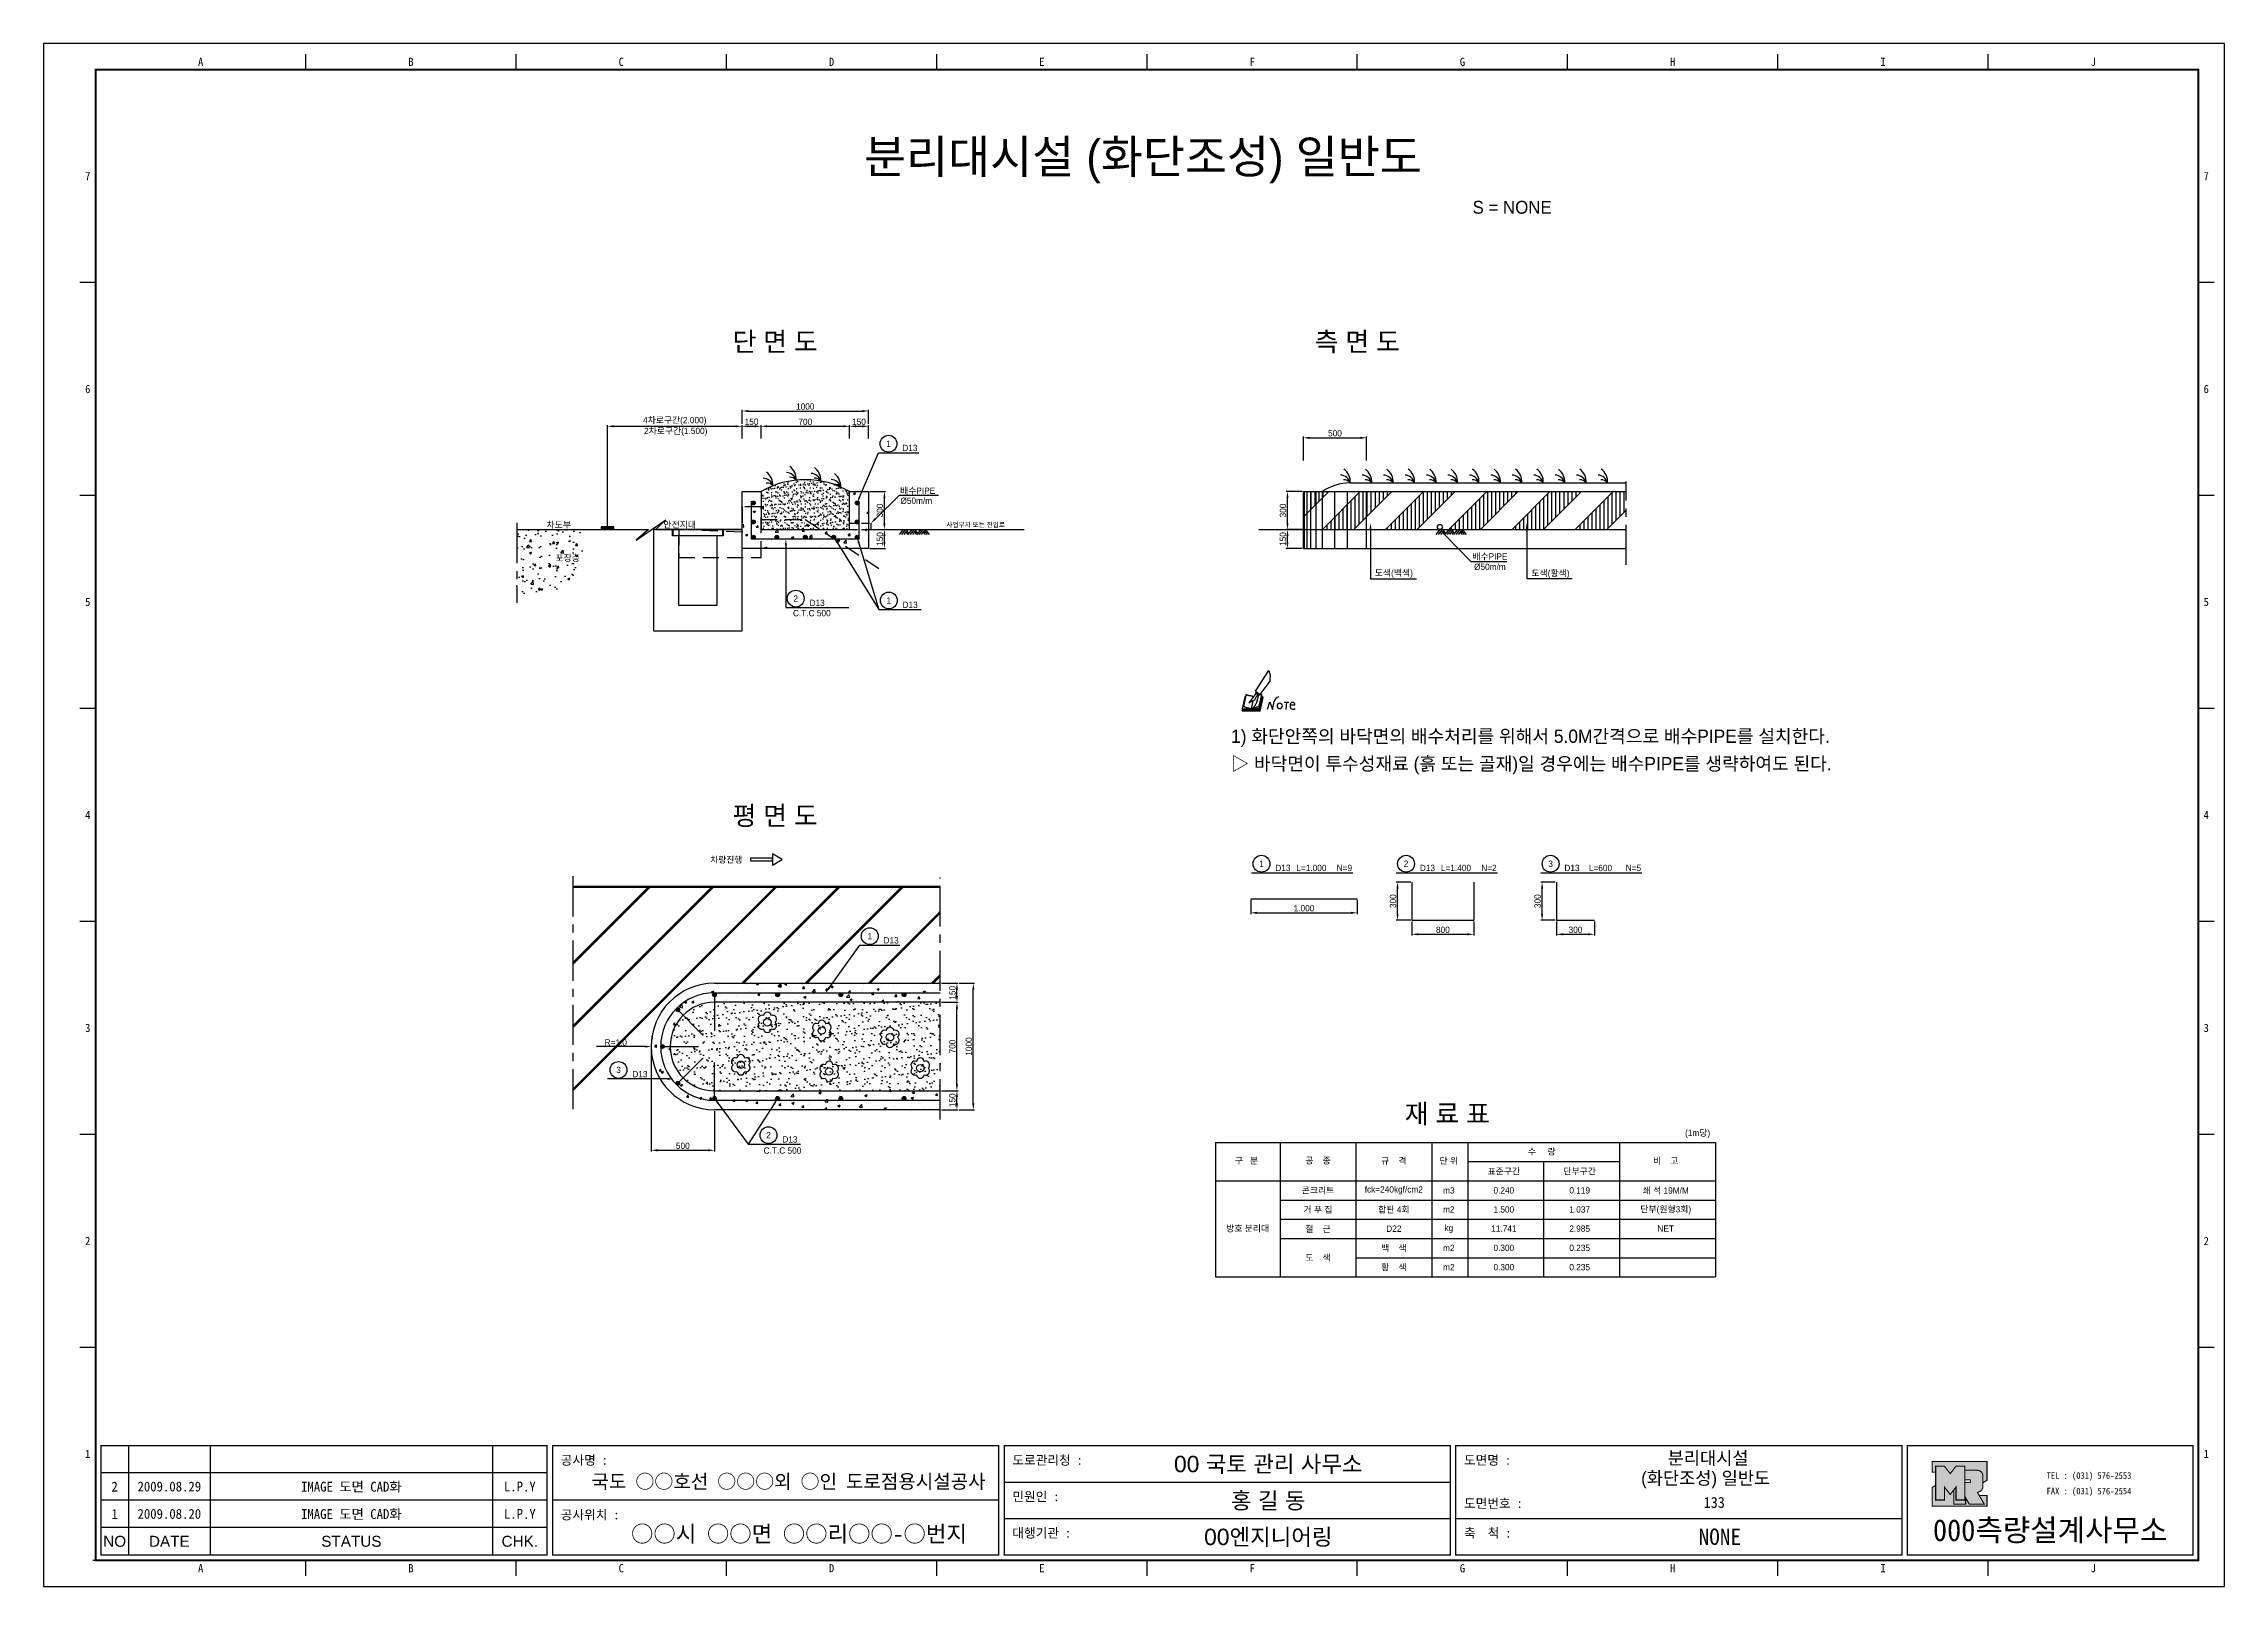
# Model space of a CAD drawing. Header units: millimetres. Extents: x 1016 to 1878, y -26 to 583.
import ezdxf
from ezdxf.enums import TextEntityAlignment as Align

# ---------------------------------------------------------------- set-up
doc = ezdxf.new("R2010")
doc.units = ezdxf.units.MM
doc.linetypes.add('CENTER', pattern=[50.8, 31.75, -6.35, 6.35, -6.35])
doc.linetypes.add('HIDDEN', pattern=[9.525, 6.35, -3.175])
for name, color, linetype in [('8', 8, 'Continuous'), ('CM-LANE-0030', 30, 'Continuous'), ('CZ-DIMT-0002', 7, 'Continuous'), ('CZ-EXST-0002', 1, 'Continuous'), ('CZ-LIN2-0003', 3, 'Continuous'), ('CZ-LIN3-0005', 5, 'Continuous'), ('CZ-LINE-0001', 7, 'Continuous'), ('CZ-MACL-0006', 6, 'Continuous'), ('CZ-TEXT-BOX0', 7, 'Continuous'), ('TITLE', 7, 'Continuous')]:
    doc.layers.add(name, color=color, linetype=linetype)
doc.styles.add('견고딕', font='arial.ttf')
doc.styles.add('돋움', font='')
doc.styles.add('돋음체', font='')
doc.styles.get('돋움').set_extended_font_data('Dotum')
doc.styles.get('돋음체').set_extended_font_data('DotumChe')

msp = doc.modelspace()

# ---------------------------------------------------------------- texts
at = {"layer": 'CZ-DIMT-0002', "style": '돋움'}
for s, height, p in [('2차로구간(1.500)', 2.5, (1266.06, 430.33)), ('1', 2.5, (1350.21, 425.26)), ('D13', 2.5, (1358.66, 423.59)), ('차도부', 2.5, (1219.81, 393.25)), ('안전지대', 2.5, (1267.65, 393.25)), ('사업부지 또는 진입로', 1.875, (1384.66, 393.23)), ('포장층', 2.5, (1223.33, 380.11)), ('2', 2.5, (1313.52, 364.03)), ('D13', 2.5, (1321.98, 362.35)), ('1', 2.5, (1350.31, 363.28)), ('D13', 2.5, (1358.76, 361.6)), ('C.T.C 500', 2.5, (1319.87, 358.3)), ('1', 2.5, (1497.72, 259.23)), ('D13', 2.5, (1506.17, 257.56)), ('L=1.000', 2.5, (1517.45, 257.56)), ('N=9', 2.5, (1530.49, 257.56)), ('2', 2.5, (1554.87, 259.23)), ('D13', 2.5, (1563.33, 257.56)), ('L=1.400', 2.5, (1574.61, 257.56)), ('N=2', 2.5, (1587.65, 257.56)), ('3', 2.5, (1612.03, 259.23)), ('D13', 2.5, (1620.49, 257.56)), ('L=600', 2.5, (1631.77, 257.56)), ('N=5', 2.5, (1644.81, 257.56)), ('1', 2.5, (1342.79, 230.62)), ('D13', 2.5, (1351.24, 228.95)), ('R=1.0', 2.5, (1242.35, 188.57)), ('3', 2.5, (1243.45, 177.72)), ('D13', 2.5, (1251.9, 176.05)), ('C.T.C 500', 2.5, (1308.28, 145.85)), ('2', 2.5, (1302.76, 151.93)), ('D13', 2.5, (1311.22, 150.26))]:
    msp.add_text(s, height=height, dxfattribs=at).set_placement(p, align=Align.MIDDLE_CENTER)
for s, p in [('배수PIPE', (1361.73, 406.75)), ('Ø50m/m', (1361.19, 402.75)), ('배수PIPE', (1588.03, 380.74)), ('도색(백색)', (1550.04, 374.01)), ('Ø50m/m', (1588.03, 376.64)), ('도색(황색)', (1611.98, 373.91)), ('수     량', (1608.54, 145.48)), ('(1m당)', (1670.16, 152.66)), ('구   분', (1491.75, 141.88)), ('공    종', (1520.04, 141.88)), ('규    격', (1550.04, 141.88)), ('단 위', (1571.79, 141.88)), ('표준구간', (1593.54, 137.71)), ('단부구간', (1623.54, 137.71)), ('비    고', (1657.56, 141.88)), ('콘크리트', (1520.04, 130.18)), ('fck=240kgf/cm2', (1550.04, 130.18)), ('m3', (1571.79, 130.11)), ('0.240', (1593.54, 130.11)), ('0.119', (1623.54, 130.11)), ('쇄 석 19M/M', (1657.56, 130.11)), ('거 푸 집', (1520.04, 122.58)), ('합판 4회', (1550.04, 122.58)), ('m2', (1571.79, 122.58)), ('1.500', (1593.54, 122.58)), ('1.037', (1623.54, 122.58)), ('단부(원형3회)', (1657.56, 122.51)), ('방호 분리대', (1492.22, 115.12)), ('철    근', (1520.04, 114.98)), ('D22', (1550.04, 114.98)), ('kg', (1571.79, 114.98)), ('11.741', (1593.54, 114.98)), ('2.985', (1623.54, 114.98)), ('NET', (1657.56, 114.98)), ('도    색', (1520.04, 103.58)), ('백    색', (1550.04, 107.38)), ('m2', (1571.79, 107.38)), ('0.300', (1593.54, 107.38)), ('0.235', (1623.54, 107.38)), ('황    색', (1550.04, 99.78)), ('m2', (1571.79, 99.78)), ('0.300', (1593.54, 99.78)), ('0.235', (1623.54, 99.78))]:
    msp.add_text(s, height=2.5, dxfattribs=at).set_placement(p, align=Align.MIDDLE)
for s, p in [('1) 화단안쪽의 바닥면의 배수처리를 위해서 5.0M간격으로 배수PIPE를 설치한다.', (1485.67, 307.01)), ('▷ 바닥면이 투수성재료 (흙 또는 골재)일 경우에는 배수PIPE를 생략하여도 된다.', (1485.67, 296.15))]:
    msp.add_text(s, height=5.25, dxfattribs=at).set_placement(p)
at = {"layer": 'CZ-LINE-0001', "char_height": 2.5, "attachment_point": 5, "style": '돋움'}
for s, insert in [('\\A1;1000', (1317.29, 439.96)), ('\\A1;4차로구간(2.000)', (1265.66, 434.22)), ('\\A1;150', (1296.04, 433.93)), ('\\A1;700', (1317.29, 433.93)), ('\\A1;150', (1338.54, 433.93)), ('\\A1;500', (1526.77, 429.37)), ('\\A1;1.000', (1514.51, 241.61)), ('\\A1;800', (1569.44, 233.11)), ('\\A1;300', (1621.88, 233.11)), ('\\A1;500', (1268.86, 147.72))]:
    msp.add_mtext(s, dxfattribs=dict(at, insert=insert))
at = {"layer": 'CZ-LINE-0001', "char_height": 2.5, "attachment_point": 5, "rotation": 90, "style": '돋움'}
for s, insert in [('\\A1;300', (1346.8, 398.84)), ('\\A1;300', (1506.2, 398.84)), ('\\A1;150', (1346.8, 387.59)), ('\\A1;150', (1506.19, 387.59)), ('\\A1;300', (1549.72, 244.41)), ('\\A1;300', (1606.88, 244.41)), ('\\A1;150', (1375.48, 208.21)), ('\\A1;1000', (1381.96, 186.96)), ('\\A1;700', (1375.48, 186.96)), ('\\A1;150', (1375.48, 165.71))]:
    msp.add_mtext(s, dxfattribs=dict(at, insert=insert))
at = {"layer": 'CZ-TEXT-BOX0', "style": '돋움'}
for s, p in [('단 면 도', (1288.55, 465.59)), ('측 면 도', (1518.74, 465.59)), ('평 면 도', (1288.55, 278.21))]:
    msp.add_text(s, height=7.5, dxfattribs=at).set_placement(p, align=Align.MIDDLE_LEFT)
msp.add_text('차량진행', height=2.45, dxfattribs=at).set_placement((1286.07, 260.88), align=Align.MIDDLE)
msp.add_text('재 료 표', height=7.5, dxfattribs=at).set_placement((1571.19, 156.68), align=Align.CENTER)
at = {"layer": 'TITLE', "color": 3, "linetype": 'Continuous', "style": '돋음체'}
for s, p in [('A', (1078.2, 576.22)), ('B', (1161.36, 576.22)), ('C', (1244.52, 576.22)), ('D', (1327.68, 576.22)), ('E', (1410.85, 576.22)), ('F', (1494.01, 576.22)), ('G', (1577.17, 576.22)), ('H', (1660.33, 576.22)), ('I', (1743.49, 576.22)), ('J', (1826.65, 576.22)), ('7', (1033.54, 531.06)), ('7', (1871.31, 531.06)), ('6', (1033.54, 446.87)), ('6', (1871.31, 446.87)), ('5', (1033.54, 362.69)), ('5', (1871.31, 362.69)), ('4', (1033.54, 278.5)), ('4', (1871.31, 278.5)), ('3', (1033.54, 194.31)), ('3', (1871.31, 194.31)), ('2', (1033.54, 110.12)), ('2', (1871.31, 110.12)), ('1', (1033.54, 25.93)), ('1', (1871.31, 25.93)), ('A', (1078.2, -19.25)), ('B', (1161.36, -19.25)), ('C', (1244.52, -19.25)), ('D', (1327.68, -19.25)), ('E', (1410.85, -19.25)), ('F', (1494.01, -19.25)), ('G', (1577.17, -19.25)), ('H', (1660.33, -19.25)), ('I', (1743.49, -19.25)), ('J', (1826.65, -19.25))]:
    msp.add_text(s, height=3.24, dxfattribs=at).set_placement(p, align=Align.MIDDLE)
at = {"layer": 'TITLE', "style": '돋움'}
for s, height, p in [('분리대시설 (화단조성) 일반도', 13.2407, (1450.82, 538.76)), ('분리대시설', 5.093, (1674.31, 24.3)), ('(화단조성) 일반도', 5.093, (1673.36, 16.37))]:
    msp.add_text(s, height=height, dxfattribs=at).set_placement(p, align=Align.MIDDLE_CENTER)
msp.add_text('S = NONE', height=5.093, dxfattribs=at).set_placement((1581.18, 518.72), align=Align.MIDDLE_LEFT)
at = {"layer": 'TITLE', "color": 7, "linetype": 'Continuous'}
for s, height, style, p in [('00 국토 관리 사무소', 6.4842, '견고딕', (1500.38, 22.01)), ('국도 ○○호선 ○○○외 ○인 도로점용시설공사', 5.5, '돋음체', (1310.68, 15.11)), ('홍 길 동', 6.484, '견고딕', (1500.38, 7.6)), ('○○시 ○○면 ○○리○○-○번지', 6.4842, '돋음체', (1314.81, -5.59)), ('00엔지니어링', 6.484, '견고딕', (1500.38, -6.81))]:
    msp.add_text(s, height=height, dxfattribs=dict(at, style=style)).set_placement(p, align=Align.MIDDLE)
at = {"layer": 'TITLE', "style": '돋음체'}
for s, p in [('공사명 : ', (1220.61, 21.65)), ('도로관리청 :', (1399.2, 21.65)), ('도면명 :', (1577.79, 21.65)), ('민원인 :', (1399.2, 7.24)), ('도면번호 :', (1577.79, 4.56)), ('공사위치 :', (1220.61, 0.04)), ('대행기관 :', (1399.2, -7.17)), ('축  척 :', (1577.79, -7.17))]:
    msp.add_text(s, height=3.674, dxfattribs=at).set_placement(p)
at = {"layer": 'TITLE', "color": 180, "style": '돋음체'}
for s, p in [('TEL : (031) 576-2553', (1808.18, 16.09)), ('FAX : (031) 576-2554', (1808.18, 9.93))]:
    msp.add_text(s, height=2.5937, dxfattribs=at).set_placement(p)
at = {"layer": 'TITLE', "color": 1, "linetype": 'Continuous', "style": '돋음체'}
msp.add_text('2', height=3.89, dxfattribs=at).set_placement((1044.18, 13.01), align=Align.MIDDLE)
at = {"layer": 'TITLE', "linetype": 'Continuous'}
for s, height, style, p in [('2009.08.29', 3.891, '돋음체', (1065.8, 13.01)), ('L.P.Y', 3.891, '돋음체', (1204.4, 13.01)), ('133', 4.323, '돋음체', (1676.75, 6.71)), ('1', 3.89, '돋음체', (1044.18, 2.2)), ('2009.08.20', 3.891, '돋음체', (1065.8, 2.2)), ('L.P.Y', 3.891, '돋음체', (1204.4, 2.2)), ('NO', 4.323, '견고딕', (1044.18, -8.61)), ('DATE', 4.323, '견고딕', (1065.8, -8.61)), ('STATUS', 4.323, '견고딕', (1137.8, -8.61)), ('CHK.', 4.323, '견고딕', (1204.4, -8.61)), ('NONE', 6.484, '돋음체', (1678.97, -6.81))]:
    msp.add_text(s, height=height, dxfattribs=dict(at, style=style)).set_placement(p, align=Align.MIDDLE)
at = {"layer": 'TITLE', "style": '돋음체'}
for p in [(1137.8, 13.01), (1137.8, 2.2)]:
    msp.add_text('IMAGE 도면 CAD화', height=3.8905, dxfattribs=at).set_placement(p, align=Align.MIDDLE)
at = {"layer": 'TITLE', "color": 180, "style": '돋음체'}
msp.add_text('000측량설계사무소', height=8.646, dxfattribs=at).set_placement((1809.6, -8.54), align=Align.CENTER)

# ---------------------------------------------------------------- blocks, each defined once
blk = doc.blocks.new('note')
for p, q in [((0.85, 3.5), (3.53, 7.57)), ((1.8, 2.79), (3.74, 5.46)), ((3.53, 7.57), (3.8, 6.64)), ((3.8, 6.64), (3.69, 5.72)), ((3.69, 5.72), (3.74, 5.46)), ((-1.24, 2.36), (-1.77, 0)), ((-1.77, 0), (1.77, 0)), ((-1.77, 0), (-1.77, -0.3)), ((-1.53, 0.52), (-1.55, 0.54)), ((-1.01, 2.9), (-1.53, 0.52)), ((-1.48, 0.48), (-1.53, 0.52)), ((-1.43, 0.44), (-1.48, 0.48)), ((-1.38, 0.41), (-1.43, 0.44)), ((-1.33, 0.4), (-1.38, 0.41)), ((-1.27, 0.37), (-1.33, 0.4)), ((-1.22, 0.35), (-1.27, 0.37)), ((-1.13, 2.36), (-1.24, 2.36)), ((-1.17, 0.33), (-1.22, 0.35)), ((-1.12, 0.32), (-1.17, 0.33)), ((-1.02, 0.25), (-1.12, 0.32)), ((-0.97, 0.22), (-1.02, 0.25)), ((-1, 2.9), (-1.01, 2.9)), ((-0.98, 2.85), (-1, 2.9)), ((-0.95, 2.8), (-0.98, 2.85)), ((-0.93, 0.21), (-0.97, 0.22)), ((-0.9, 2.75), (-0.95, 2.8)), ((-0.88, 0.19), (-0.93, 0.21)), ((-0.85, 2.72), (-0.9, 2.75)), ((-0.8, 0.18), (-0.88, 0.19)), ((-0.79, 2.69), (-0.85, 2.72)), ((-0.75, 0.17), (-0.8, 0.18)), ((-0.74, 2.68), (-0.79, 2.69)), ((-0.7, 0.16), (-0.75, 0.17)), ((-0.69, 2.65), (-0.74, 2.68)), ((-0.64, 0.15), (-0.7, 0.16)), ((-0.64, 2.65), (-0.69, 2.65)), ((-0.59, 2.63), (-0.64, 2.65)), ((-0.58, 0.14), (-0.64, 0.15)), ((-0.54, 2.62), (-0.59, 2.63)), ((-0.53, 0.13), (-0.58, 0.14)), ((-0.48, 2.61), (-0.54, 2.62)), ((-0.48, 0.12), (-0.53, 0.13)), ((-0.43, 2.61), (-0.48, 2.61)), ((-0.43, 0.11), (-0.48, 0.12)), ((0.75, 2.77), (-0.46, 1.16)), ((0.37, 2.24), (-0.46, 1.16)), ((-0.46, 1.16), (-0.08, 1.47)), ((-0.38, 2.59), (-0.43, 2.61)), ((-0.38, 0.08), (-0.43, 0.11)), ((-0.33, 2.59), (-0.38, 2.59)), ((-0.29, 0.06), (-0.38, 0.08)), ((-0.27, 2.58), (-0.33, 2.59)), ((-0.23, 0.05), (-0.29, 0.06)), ((-0.22, 2.57), (-0.27, 2.58)), ((-0.16, 0.04), (-0.23, 0.05)), ((-0.17, 2.56), (-0.22, 2.57)), ((-0.12, 2.55), (-0.17, 2.56)), ((-0.11, 0.03), (-0.16, 0.04)), ((-0.07, 2.53), (-0.12, 2.55)), ((-0.04, 0.02), (-0.11, 0.03)), ((-0.08, 1.47), (0.72, 1.75)), ((-0.01, 2.51), (-0.07, 2.53)), ((-0.05, -0.3), (-0.05, 0)), ((0, 0), (-0.04, 0.02)), ((0.04, 2.5), (-0.01, 2.51)), ((0.37, 1.63), (0, 0)), ((0, 0), (1.6, 0.53)), ((0, 0), (1.65, 0.18)), ((0, 0.01), (0.06, 0.04)), ((0, -0.3), (0, 0)), ((0.09, 2.48), (0.04, 2.5)), ((0.05, -0.3), (0.05, 0)), ((0.06, 0.04), (0.11, 0.07)), ((0.14, 2.48), (0.09, 2.48)), ((0.11, 0.07), (0.16, 0.09)), ((0.2, 2.47), (0.14, 2.48)), ((0.16, 0.09), (0.21, 0.12)), ((0.26, 2.43), (0.18, 2.46)), ((0.21, 0.12), (0.27, 0.14)), ((0.34, 2.4), (0.26, 2.43)), ((0.27, 0.14), (0.36, 0.19)), ((0.45, 2.37), (0.34, 2.4)), ((0.36, 0.19), (0.41, 0.22)), ((0.41, 0.22), (0.46, 0.27)), ((0.46, 0.27), (0.51, 0.3)), ((0.51, 0.3), (0.56, 0.34)), ((0.56, 0.34), (0.6, 0.4)), ((0.6, 0.4), (0.64, 0.45)), ((0.64, 0.45), (0.67, 0.51)), ((0.67, 0.51), (0.74, 0.58)), ((0.72, 1.75), (1.16, 2.53)), ((0.74, 0.58), (0.79, 0.63)), ((1, 3.1), (0.75, 2.77)), ((0.79, 0.63), (0.83, 0.68)), ((0.83, 0.68), (0.86, 0.73)), ((0.85, 3.5), (1.8, 2.79)), ((1, 3.4), (0.85, 3.21)), ((0.85, 3.21), (1.52, 2.71)), ((0.86, 0.73), (0.89, 0.79)), ((0.89, 0.84), (0.92, 0.89)), ((0.89, 0.79), (0.89, 0.84)), ((0.92, 0.89), (0.96, 0.95)), ((0.96, 0.95), (1.01, 0.97)), ((1.47, 2.74), (1.01, 0.97)), ((1.16, 2.53), (1.37, 2.82)), ((2.13, 2.84), (1.44, 2.63)), ((1.52, 2.71), (1.66, 2.9)), ((1.6, 0.53), (2.13, 2.84)), ((1.65, 0.18), (2.19, 2.48)), ((1.77, 0), (2.3, 2.36)), ((1.77, -0.3), (2.3, 2.07)), ((1.77, -0.38), (2.3, 1.99)), ((1.77, -0.44), (2.3, 1.93)), ((1.77, 0), (1.77, -0.3)), ((2.19, 2.48), (2.04, 2.47)), ((2.3, 2.36), (2.16, 2.36)), ((2.3, 2.36), (2.3, 2.07)), ((3.21, -0.08), (3.68, 1.4)), ((3.68, 1.4), (4.26, -0.14)), ((4.26, -0.14), (4.56, 1.44)), ((6.55, 1.34), (7.46, 1.34)), ((7.01, 1.34), (6.87, -0.11)), ((7.71, 0.77), (7.71, 0.55)), ((7.71, 0.77), (8.67, 0.77)), ((-1.77, -0.3), (1.77, -0.3)), ((-1.77, -0.43), (-1.77, -0.3)), ((-1.77, -0.37), (1.77, -0.37)), ((-1.77, -0.43), (1.77, -0.43))]:
    blk.add_line(p, q)
for centre, major_axis, start_param, end_param in [((0.4, 2.31), (0.0702, 0.0702), 3.283946, 6.425539), ((5.68, 1.23), (-0.806, 0.806), -0.591174, 0.597824), ((5.66, 0.58), (-0.378, 0.378), 3.926991, 10.210176), ((8.3, 0.49), (0.422, 0.422), 2.265602, 4.634911), ((8.19, 0.77), (-0.342, 0.342), 3.926991, 7.068583)]:
    blk.add_ellipse(centre, major_axis=major_axis, ratio=1, start_param=start_param, end_param=end_param)

# ---------------------------------------------------------------- hatches: boundary and pattern name
at = {"layer": '8'}
h = msp.add_hatch(dxfattribs=at)
h.set_pattern_fill('AR-SAND', color=256, scale=0.05, style=0)
h.set_pattern_definition([(37.5, (1172.6456, 186.3687), (-0.080002, 2.447066), [0, -1.9304, 0, -2.159, 0, -2.06375]), (7.5, (1172.6456, 186.3687), (2.247616, 3.584126), [0, -1.0414, 0, -1.7399, 0, -0.66675]), (327.5, (1171.0835, 186.3687), (3.954962, 0.007186), [0, -0.635, 0, -2.286, 0, -2.9845]), (317.5, (1171.0835, 186.3687), (3.817782, 1.114647), [0, -0.3175, 0, -1.4986, 0, -1.7145])])
h.paths.add_polyline_path([(1334.79, 391.34), (1334.79, 406.34, 0.268329), (1299.79, 406.34), (1299.79, 391.34)])
h = msp.add_hatch(dxfattribs=at)
h.set_pattern_fill('ANSI31', color=256, scale=0.5, angle=45, style=0)
h.set_pattern_definition([(90, (1026.7865, -18.5084), (-1.5875, 3e-16), [])])
h.paths.add_polyline_path([(1634.27, 391.34), (1641.87, 398.94), (1641.87, 406.34), (1636.77, 406.34), (1621.77, 391.34)])
h.paths.add_polyline_path([(1624.27, 406.34), (1611.77, 406.34), (1596.77, 391.34), (1609.27, 391.34)])
h.paths.add_polyline_path([(1599.27, 406.34), (1586.77, 406.34), (1571.77, 391.34), (1584.27, 391.34)])
h.paths.add_polyline_path([(1574.27, 406.34), (1561.77, 406.34), (1546.77, 391.34), (1559.27, 391.34)])
h.paths.add_polyline_path([(1539.27, 396.34), (1549.27, 406.34), (1539.27, 406.34)])
h.paths.add_polyline_path([(1539.27, 406.34), (1536.77, 406.34), (1531.77, 401.34), (1531.77, 391.34), (1534.27, 391.34), (1539.27, 396.34)])
h.paths.add_polyline_path([(1531.77, 401.34), (1526.77, 396.34), (1526.77, 391.34), (1531.77, 391.34)])
h.paths.add_polyline_path([(1526.77, 396.34), (1521.77, 391.34), (1526.77, 391.34)])
h.paths.add_polyline_path([(1514.27, 396.34), (1514.77, 396.84), (1514.77, 406.34), (1514.27, 406.34)])
h.paths.add_polyline_path([(1514.77, 396.84), (1515.77, 397.84), (1515.77, 406.34), (1514.77, 406.34)])
h.paths.add_polyline_path([(1515.77, 397.84), (1517.27, 399.34), (1517.27, 406.34), (1515.77, 406.34)])
h.paths.add_polyline_path([(1517.27, 399.34), (1519.27, 401.34), (1519.27, 406.34), (1517.27, 406.34)])
h.paths.add_polyline_path([(1521.77, 403.84), (1521.77, 406.34), (1519.27, 406.34), (1519.27, 401.34)])
h.paths.add_polyline_path([(1521.77, 403.84), (1524.27, 406.34), (1521.77, 406.34)])
h = msp.add_hatch(dxfattribs=at)
h.set_pattern_fill('AR-CONC', color=256, scale=0.05, style=0)
h.set_pattern_definition([(50, (1108.5915, 197.999), (9.10923, -0.79695), [0.9525, -10.4775]), (355, (1108.592, 197.999), (-1.76214, 9.55283), [0.762, -8.382]), (100.451, (1109.351, 197.9325), (7.34713, 8.75583), [0.8095, -8.9045]), (46.184, (1108.592, 200.539), (13.55395, -2.1021), [1.42875, -15.71625]), (96.6356, (1109.721, 200.364), (11.8702, 12.3713), [1.21425, -13.35675]), (351.184, (1108.592, 200.539), (11.8702, 12.37126), [1.143, -12.573]), (21, (1109.8615, 199.904), (7.58074, -5.11328), [0.9525, -10.4775]), (326, (1109.862, 199.904), (3.0901, 9.2094), [0.762, -8.382]), (71.4514, (1110.493, 199.478), (10.67082, 4.09614), [0.8095, -8.9045]), (37.5, (1108.5915, 197.999), (0.15443, 4.22775), [0, -8.2804, 0, -8.509, 0, -8.41375]), (7.5, (1108.5915, 197.999), (3.34098, 5.00903), [0, -4.8514, 0, -8.0899, 0, -3.20675]), (327.5, (1105.7594, 197.999), (6.77953, -0.286437), [0, -3.175, 0, -9.906, 0, -13.1445]), (317.5, (1104.4894, 197.999), (7.40646, 1.27132), [0, -4.1275, 0, -6.5786, 0, -9.3345])])
h.paths.add_polyline_path([(1228.34, 391.34), (1203.24, 391.34), (1203.24, 366.13, 0.618653)])
h = msp.add_hatch(dxfattribs=at)
h.set_pattern_fill('AR-SAND', color=256, scale=0.1, style=0)
h.set_pattern_definition([(37.5, (1026.7865, -18.5084), (-0.160003, 4.894132), [0, -3.8608, 0, -4.318, 0, -4.1275]), (7.5, (1026.7865, -18.5084), (4.49523, 7.16825), [0, -2.0828, 0, -3.4798, 0, -1.3335]), (327.5, (1023.6623, -18.5084), (7.909924, 0.01437), [0, -1.27, 0, -4.572, 0, -5.969]), (317.5, (1023.662, -18.5084), (7.63556, 2.22929), [0, -0.635, 0, -2.9972, 0, -3.429])])
h.paths.add_polyline_path([(1370.64, 169.46), (1370.64, 204.46), (1281.36, 204.46, 1), (1281.36, 169.46)])
h.paths.add_polyline_path([(1280.61, 166.46, 1), (1282.11, 166.46, 1)], flags=17)
at = {"layer": 'CM-LANE-0030'}
msp.add_hatch(color=7, dxfattribs=at).paths.add_polyline_path([(1236.54, 391.34), (1241.54, 391.34), (1241.54, 392.34), (1236.54, 392.34)])
at = {"layer": 'CZ-LINE-0001'}
h = msp.add_hatch(color=256, dxfattribs=at)
edge = h.paths.add_edge_path()
edge.add_arc((1296.79, 401.84), 0.75, 0, 360)
h = msp.add_hatch(color=256, dxfattribs=at)
edge = h.paths.add_edge_path()
edge.add_arc((1337.79, 401.84), 0.75, 0, 360)
h = msp.add_hatch(color=256, dxfattribs=at)
edge = h.paths.add_edge_path()
edge.add_arc((1296.79, 394.34), 0.75, 0, 360)
h = msp.add_hatch(color=256, dxfattribs=at)
edge = h.paths.add_edge_path()
edge.add_arc((1296.79, 388.34), 0.75, 0, 360)
h = msp.add_hatch(color=256, dxfattribs=at)
edge = h.paths.add_edge_path()
edge.add_arc((1306.04, 388.34), 0.75, 0, 360)
h = msp.add_hatch(color=256, dxfattribs=at)
edge = h.paths.add_edge_path()
edge.add_arc((1317.29, 388.34), 0.75, 0, 360)
h = msp.add_hatch(color=256, dxfattribs=at)
edge = h.paths.add_edge_path()
edge.add_arc((1328.54, 388.34), 0.75, 0, 360)
h = msp.add_hatch(color=256, dxfattribs=at)
edge = h.paths.add_edge_path()
edge.add_arc((1337.79, 394.34), 0.75, 0, 360)
h = msp.add_hatch(color=256, dxfattribs=at)
edge = h.paths.add_edge_path()
edge.add_arc((1337.79, 388.34), 0.75, 0, 360)
h = msp.add_hatch(color=256, dxfattribs=at)
edge = h.paths.add_edge_path()
edge.add_arc((1281.36, 207.46), 0.75, 0, 360)
h = msp.add_hatch(color=256, dxfattribs=at)
edge = h.paths.add_edge_path()
edge.add_arc((1306.36, 207.46), 0.75, 0, 360)
h = msp.add_hatch(color=256, dxfattribs=at)
edge = h.paths.add_edge_path()
edge.add_arc((1331.36, 207.46), 0.75, 0, 360)
h = msp.add_hatch(color=256, dxfattribs=at)
edge = h.paths.add_edge_path()
edge.add_arc((1356.36, 207.46), 0.75, 0, 360)
h = msp.add_hatch(color=256, dxfattribs=at)
edge = h.paths.add_edge_path()
edge.add_arc((1266.87, 201.45), 0.75, 0, 360)
h = msp.add_hatch(color=256, dxfattribs=at)
edge = h.paths.add_edge_path()
edge.add_arc((1260.86, 186.96), 0.75, 0, 360)
h = msp.add_hatch(color=256, dxfattribs=at)
edge = h.paths.add_edge_path()
edge.add_arc((1266.87, 172.46), 0.75, 0, 360)
h = msp.add_hatch(color=256, dxfattribs=at)
edge = h.paths.add_edge_path()
edge.add_arc((1281.36, 166.46), 0.75, 0, 360)
h = msp.add_hatch(color=256, dxfattribs=at)
edge = h.paths.add_edge_path()
edge.add_arc((1306.36, 166.46), 0.75, 0, 360)
h = msp.add_hatch(color=256, dxfattribs=at)
edge = h.paths.add_edge_path()
edge.add_arc((1331.36, 166.46), 0.75, 0, 360)
h = msp.add_hatch(color=256, dxfattribs=at)
edge = h.paths.add_edge_path()
edge.add_arc((1356.36, 166.46), 0.75, 0, 360)
at = {"layer": 'TITLE', "ltscale": 150}
h = msp.add_hatch(color=8, dxfattribs=at)
edge = h.paths.add_edge_path()
edge.add_line((1784.61, 22.93), (1762.89, 22.93))
edge.add_line((1762.89, 22.93), (1762.89, 18.69))
edge.add_line((1762.89, 18.69), (1764.32, 18.69))
edge.add_line((1764.32, 18.69), (1764.32, 21.08))
edge.add_line((1764.32, 21.08), (1767.77, 21.08))
edge.add_line((1767.77, 21.08), (1770.07, 18.12))
edge.add_line((1770.07, 18.12), (1772.37, 21.08))
edge.add_line((1772.37, 21.08), (1775.82, 21.08))
edge.add_line((1775.82, 21.08), (1775.82, 19.46))
edge.add_line((1775.82, 19.46), (1780.78, 19.46))
edge.add_arc((1780.78, 17.28), 2.18, 0, 90, ccw=False)
edge.add_line((1782.96, 17.28), (1782.96, 14.5))
edge.add_line((1782.96, 14.5), (1784.61, 15.53))
edge.add_line((1784.61, 15.53), (1784.61, 22.93))
h.paths.add_polyline_path([(1771.47, 11.68), (1770.07, 9.88), (1767.77, 12.84), (1767.77, 7.72), (1764.32, 7.72), (1764.32, 13.53), (1762.89, 12.63), (1762.89, 5.23), (1784.61, 5.23), (1784.61, 9.47), (1781.56, 9.47), (1783.51, 6.1), (1777.6, 6.1), (1776.17, 8.57), (1776.17, 6.1), (1771.47, 6.1)])
msp.add_hatch(color=5, dxfattribs=at).paths.add_polyline_path([(1775.82, 21.08), (1772.37, 21.08), (1770.07, 18.12), (1767.77, 21.08), (1764.32, 21.08), (1764.32, 7.72), (1767.77, 7.72), (1767.77, 12.84), (1770.07, 9.88), (1772.37, 12.84), (1772.37, 7.72), (1775.82, 7.72)])
h = msp.add_hatch(color=161, dxfattribs=at)
edge = h.paths.add_edge_path()
edge.add_arc((1780.78, 17.28), 2.18, 360, 450)
edge.add_line((1780.78, 19.46), (1775.82, 19.46))
edge.add_line((1775.82, 19.46), (1775.82, 15.69))
edge.add_line((1775.82, 15.69), (1777.84, 15.69))
edge.add_arc((1777.84, 15.46), 0.23, 0, 90, ccw=False)
edge.add_line((1778.07, 15.46), (1778.07, 14.82))
edge.add_arc((1777.84, 14.82), 0.23, 270, 360, ccw=False)
edge.add_line((1777.84, 14.59), (1775.82, 14.59))
edge.add_line((1775.82, 14.59), (1775.82, 7.72))
edge.add_line((1775.82, 7.72), (1772.37, 7.72))
edge.add_line((1772.37, 7.72), (1772.37, 12.84))
edge.add_line((1772.37, 12.84), (1771.47, 11.68))
edge.add_line((1771.47, 11.68), (1771.47, 6.1))
edge.add_line((1771.47, 6.1), (1776.17, 6.1))
edge.add_line((1776.17, 6.1), (1776.17, 8.57))
edge.add_line((1776.17, 8.57), (1777.6, 6.1))
edge.add_line((1777.6, 6.1), (1783.51, 6.1))
edge.add_line((1783.51, 6.1), (1780.78, 10.82))
edge.add_arc((1780.78, 12.99), 2.18, 270, 360)
edge.add_line((1782.96, 12.99), (1782.96, 17.28))

# ---------------------------------------------------------------- linework, layer by layer
at = {"layer": '8'}
for p, q in [((1521.77, 391.34), (1536.77, 406.34)), ((1534.27, 391.34), (1549.27, 406.34)), ((1546.77, 391.34), (1561.77, 406.34)), ((1559.27, 391.34), (1574.27, 406.34)), ((1571.77, 391.34), (1586.77, 406.34)), ((1584.27, 391.34), (1599.27, 406.34)), ((1596.77, 391.34), (1611.77, 406.34)), ((1609.27, 391.34), (1624.27, 406.34)), ((1621.77, 391.34), (1636.77, 406.34)), ((1634.27, 391.34), (1641.87, 398.94))]:
    msp.add_line(p, q, dxfattribs=at)
for centre in [(1302.3, 196.55), (1323.86, 193.31), (1350.76, 190.64), (1291.8, 179.77), (1326.72, 177.1), (1362.77, 178.43)]:
    msp.add_circle(centre, 1.47, dxfattribs=at)
for centre, start, end in [((1300.14, 197.79), 66.41571, 233.58429), ((1302.3, 199.03), 6.41571, 173.58429), ((1304.45, 197.79), 306.41571, 113.58429), ((1300.14, 195.31), 126.41571, 293.58429), ((1302.3, 194.06), 186.41571, 353.58429), ((1304.45, 195.31), 246.41571, 53.58429), ((1321.7, 194.55), 66.41571, 233.58429), ((1321.7, 192.06), 126.41571, 293.58429), ((1323.86, 195.79), 6.41571, 173.58429), ((1323.86, 190.82), 186.41571, 353.58429), ((1326.01, 194.55), 306.41571, 113.58429), ((1326.01, 192.06), 246.41571, 53.58429), ((1348.6, 191.88), 66.41571, 233.58429), ((1348.6, 189.4), 126.41571, 293.58429), ((1350.76, 193.12), 6.41571, 173.58429), ((1352.91, 191.88), 306.41571, 113.58429), ((1352.91, 189.4), 246.41571, 53.58429), ((1289.65, 181.01), 66.41571, 233.58429), ((1291.8, 182.25), 6.41571, 173.58429), ((1293.96, 181.01), 306.41571, 113.58429), ((1326.72, 179.58), 6.41571, 173.58429), ((1350.76, 188.15), 186.41571, 353.58429), ((1360.62, 179.68), 66.41571, 233.58429), ((1362.77, 180.92), 6.41571, 173.58429), ((1364.93, 179.68), 306.41571, 113.58429), ((1289.65, 178.53), 126.41571, 293.58429), ((1291.8, 177.28), 186.41571, 353.58429), ((1293.96, 178.53), 246.41571, 53.58429), ((1324.56, 178.34), 66.41571, 233.58429), ((1324.56, 175.86), 126.41571, 293.58429), ((1326.72, 174.61), 186.41571, 353.58429), ((1328.87, 178.34), 306.41571, 113.58429), ((1328.87, 175.86), 246.41571, 53.58429), ((1360.62, 177.19), 126.41571, 293.58429), ((1362.77, 175.95), 186.41571, 353.58429), ((1364.93, 177.19), 246.41571, 53.58429)]:
    msp.add_arc(centre, 1.54, start, end, dxfattribs=at)
at = {"layer": 'CM-LANE-0030', "color": 7}
msp.add_lwpolyline([(1236.54, 391.34), (1241.54, 391.34), (1241.54, 392.34), (1236.54, 392.34)], close=True, dxfattribs=at)
at = {"layer": 'CM-LANE-0030', "const_width": 1}
for points in [[(1225.39, 250.09), (1370.64, 250.09)], [(1225.39, 169.79), (1305.69, 250.09)], [(1225.39, 194.79), (1280.69, 250.09)], [(1225.39, 219.79), (1255.69, 250.09)], [(1292.56, 211.96), (1330.69, 250.09)], [(1317.56, 211.96), (1355.69, 250.09)], [(1342.56, 211.96), (1370.64, 240.04)], [(1367.56, 211.96), (1370.64, 215.04)]]:
    msp.add_lwpolyline(points, dxfattribs=at)
at = {"layer": 'CZ-EXST-0002', "color": 7, "linetype": 'HIDDEN', "ltscale": 0.5}
for p, q in [((1334.79, 393.84), (1343.24, 393.84)), ((1334.79, 391.34), (1343.24, 391.34)), ((1343.24, 393.84), (1343.24, 391.34))]:
    msp.add_line(p, q, dxfattribs=at)
at = {"layer": 'CZ-EXST-0002'}
msp.add_lwpolyline([(1292.29, 391.34), (1284.79, 391.34), (1284.79, 388.84), (1282.29, 388.84), (1282.29, 361.34), (1267.29, 361.34), (1267.29, 388.84), (1264.79, 388.84), (1264.79, 391.34), (1257.29, 391.34), (1257.29, 351.34), (1292.29, 351.34), (1292.29, 391.34), (1292.29, 391.29)], dxfattribs=at)
msp.add_lwpolyline([(1264.91, 388.97), (1284.66, 388.97), (1284.66, 391.34), (1264.91, 391.34)], close=True, dxfattribs=at)
at = {"layer": 'CZ-EXST-0002', "color": 7}
for points in [[(1540.8, 391.38), (1540.8, 371.91), (1558.94, 371.91)], [(1602.6, 391.33), (1602.6, 371.93), (1620.54, 371.93)]]:
    msp.add_lwpolyline(points, dxfattribs=at)
for points in [[(1540.38, 391.38), (1540.8, 393.88), (1541.21, 391.38)], [(1602.18, 391.33), (1602.6, 393.83), (1603.01, 391.33)]]:
    msp.add_solid(points, dxfattribs=at)
at = {"layer": 'CZ-LIN2-0003'}
for p, q in [((1514.27, 406.34), (1641.87, 406.34)), ((1514.27, 383.84), (1514.27, 406.34)), ((1539.27, 383.84), (1539.27, 406.34)), ((1267.29, 391.34), (1292.29, 391.34)), ((1514.27, 383.84), (1641.87, 383.84)), ((1281.36, 211.96), (1370.64, 211.96)), ((1370.64, 204.46), (1281.36, 204.46)), ((1281.36, 169.46), (1370.64, 169.46)), ((1370.64, 161.96), (1281.36, 161.96)), ((1479.57, 149.08), (1677.29, 149.08)), ((1479.57, 149.08), (1479.57, 95.88)), ((1579.29, 149.08), (1579.29, 95.88)), ((1677.29, 149.08), (1677.29, 95.88)), ((1479.57, 133.88), (1677.29, 133.88)), ((1479.57, 95.88), (1677.29, 95.88))]:
    msp.add_line(p, q, dxfattribs=at)
msp.add_lwpolyline([(1292.29, 383.84), (1292.29, 406.34), (1299.79, 406.34), (1299.79, 391.34), (1334.79, 391.34), (1334.79, 406.34), (1342.29, 406.34), (1342.29, 383.84)], close=True, dxfattribs=at)
for centre, radius, start, end in [((1317.29, 376.08), 34.96, 59.95935, 120.04065), ((1281.36, 186.96), 25, 90, 270), ((1281.36, 186.96), 17.5, 90, 270)]:
    msp.add_arc(centre, radius, start, end, dxfattribs=at)
at = {"layer": 'CZ-LIN3-0005'}
msp.add_circle((1568.27, 392.34), 1, dxfattribs=at)
at = {"layer": 'CZ-LINE-0001'}
for p, q in [((1239.04, 392.84), (1239.04, 432.65)), ((1241.54, 432.15), (1289.79, 432.15)), ((1292.29, 433.15), (1292.29, 438.68)), ((1292.29, 427.36), (1292.29, 432.65)), ((1292.29, 427.36), (1292.29, 432.65)), ((1294.79, 438.18), (1339.79, 438.18)), ((1294.79, 432.15), (1297.29, 432.15)), ((1299.79, 427.36), (1299.79, 432.65)), ((1299.79, 427.36), (1299.79, 432.65)), ((1302.29, 432.15), (1332.29, 432.15)), ((1334.79, 427.36), (1334.79, 432.65)), ((1334.79, 427.36), (1334.79, 432.65)), ((1337.29, 432.15), (1339.79, 432.15)), ((1342.29, 433.15), (1342.29, 438.68)), ((1342.29, 427.36), (1342.29, 432.65)), ((1514.27, 418.6), (1514.27, 428.09)), ((1516.77, 427.59), (1536.77, 427.59)), ((1539.27, 418.6), (1539.27, 428.09)), ((1336.31, 405.62), (1337.2, 405.96)), ((1336.31, 405.62), (1336.94, 405.19)), ((1336.94, 405.19), (1337.2, 405.96)), ((1342.79, 406.34), (1349.08, 406.34)), ((1513.77, 406.34), (1507.48, 406.34)), ((1514.27, 396.34), (1524.27, 406.34)), ((1514.77, 383.84), (1514.77, 406.34)), ((1515.77, 383.84), (1515.77, 406.34)), ((1517.27, 383.84), (1517.27, 406.34)), ((1519.27, 383.84), (1519.27, 406.34)), ((1521.77, 383.84), (1521.77, 406.34)), ((1526.77, 383.84), (1526.77, 406.34)), ((1531.77, 383.84), (1531.77, 406.34)), ((1532.82, 409.83), (1641.87, 409.83)), ((1292.64, 402.54), (1292.64, 402.54)), ((1292.9, 398.99), (1292.9, 398.99)), ((1295.31, 400.84), (1295.31, 400.84)), ((1296.11, 401.78), (1296.72, 402.5)), ((1296.11, 401.78), (1296.87, 401.71)), ((1296.25, 404), (1296.25, 404)), ((1296.71, 398.44), (1297.6, 398.78)), ((1296.71, 398.44), (1297.35, 398.02)), ((1296.87, 401.71), (1296.72, 402.5)), ((1297.35, 398.02), (1297.6, 398.78)), ((1297.82, 398.41), (1297.82, 398.41)), ((1297.97, 402.64), (1297.97, 402.64)), ((1298.89, 400.33), (1298.89, 400.33)), ((1299.41, 402.26), (1299.41, 402.26)), ((1335.99, 399.12), (1335.99, 399.12)), ((1336.12, 404.68), (1336.12, 404.68)), ((1336.41, 398.18), (1336.41, 398.18)), ((1336.73, 399.5), (1336.73, 399.5)), ((1336.88, 403.73), (1336.88, 403.73)), ((1337.59, 400.31), (1337.59, 400.31)), ((1338.97, 403.89), (1338.97, 403.89)), ((1340.09, 400.54), (1340.09, 400.54)), ((1340.93, 405.32), (1340.93, 405.32)), ((1341.66, 397.79), (1342.27, 398.52)), ((1341.66, 397.79), (1342.29, 397.74)), ((1342.29, 398.42), (1342.27, 398.52)), ((1348.58, 393.84), (1348.58, 403.84)), ((1507.98, 393.84), (1507.98, 403.84)), ((1203.24, 391.34), (1255.25, 391.34)), ((1250.47, 387.13), (1262.21, 395.18)), ((1255.25, 391.34), (1250.47, 387.13)), ((1262.21, 395.18), (1258.03, 391.34)), ((1258.03, 391.34), (1267.29, 391.34)), ((1292.29, 392.87), (1292.84, 393.45)), ((1292.29, 392.35), (1292.98, 392.24)), ((1292.98, 392.24), (1292.84, 393.45)), ((1293.62, 389.23), (1294.51, 389.57)), ((1293.62, 389.23), (1294.26, 388.81)), ((1294.24, 390.03), (1294.24, 390.03)), ((1294.26, 388.81), (1294.51, 389.57)), ((1294.41, 389.31), (1294.41, 389.31)), ((1294.53, 396.27), (1294.53, 396.27)), ((1296.89, 395.8), (1296.89, 395.8)), ((1297.42, 390.45), (1297.42, 390.45)), ((1297.51, 389.95), (1297.51, 389.95)), ((1297.58, 395.04), (1297.58, 395.04)), ((1297.66, 394.18), (1297.66, 394.18)), ((1297.87, 392.22), (1298.48, 392.95)), ((1297.87, 392.22), (1298.63, 392.16)), ((1298.63, 392.15), (1298.49, 392.95)), ((1299.38, 391.82), (1299.38, 391.82)), ((1301.19, 389.03), (1301.19, 389.03)), ((1302.23, 391.08), (1302.23, 391.08)), ((1303.92, 390.77), (1303.92, 390.77)), ((1305.4, 390.31), (1306.39, 391.34)), ((1305.4, 390.31), (1306.53, 390.14)), ((1306.53, 390.14), (1306.39, 391.34)), ((1307.97, 388.74), (1307.97, 388.74)), ((1311.87, 388.22), (1312.76, 388.56)), ((1311.88, 388.22), (1312.51, 387.79)), ((1312.51, 387.79), (1312.76, 388.56)), ((1314.75, 388.45), (1314.75, 388.45)), ((1314.9, 388.18), (1314.9, 388.18)), ((1316.09, 390.63), (1316.69, 391.34)), ((1316.09, 390.63), (1316.85, 390.56)), ((1316.85, 390.56), (1316.71, 391.34)), ((1316.89, 388.38), (1316.89, 388.38)), ((1318.95, 388.21), (1319.94, 389.24)), ((1318.95, 388.21), (1320.08, 388.03)), ((1320.08, 388.04), (1319.94, 389.24)), ((1321.53, 388.17), (1321.53, 388.17)), ((1322.92, 389.24), (1322.92, 389.24)), ((1323.3, 389.2), (1323.3, 389.2)), ((1325.2, 389.83), (1325.33, 389.98)), ((1325.2, 389.83), (1325.61, 389.8)), ((1325.33, 389.98), (1325.81, 390.56)), ((1325.61, 389.8), (1325.96, 389.76)), ((1325.96, 389.76), (1325.81, 390.56)), ((1326.1, 389.66), (1326.1, 389.66)), ((1328.48, 389.33), (1328.48, 389.33)), ((1329.9, 390.15), (1329.9, 390.15)), ((1330.91, 390.29), (1330.91, 390.29)), ((1334.31, 389.03), (1334.92, 389.76)), ((1334.31, 389.03), (1335.07, 388.97)), ((1335.07, 388.97), (1334.92, 389.76)), ((1335.89, 390.6), (1335.89, 390.6)), ((1336.42, 391.04), (1336.42, 391.04)), ((1336.57, 395.27), (1336.57, 395.27)), ((1337.57, 394.08), (1337.57, 394.08)), ((1338.93, 391.35), (1338.93, 391.35)), ((1340.8, 391.3), (1341.69, 391.64)), ((1340.8, 391.29), (1341.43, 390.87)), ((1341.43, 390.87), (1341.69, 391.64)), ((1342.11, 391.76), (1342.11, 391.76)), ((1342.27, 396.35), (1342.27, 396.35)), ((1342.29, 391.34), (1403.84, 391.34)), ((1342.79, 391.34), (1349.08, 391.34)), ((1342.79, 391.34), (1349.08, 391.34)), ((1348.58, 386.34), (1348.58, 388.84)), ((1355.97, 391.34), (1354.42, 389.31)), ((1356.88, 391.34), (1355.32, 389.31)), ((1357.79, 391.34), (1356.23, 389.31)), ((1357, 390.31), (1357.79, 389.31)), ((1357.39, 390.83), (1358.23, 389.77)), ((1359.44, 391.34), (1357.89, 389.31)), ((1360.35, 391.34), (1358.79, 389.31)), ((1361.26, 391.34), (1359.7, 389.31)), ((1360.47, 390.31), (1361.26, 389.31)), ((1360.86, 390.83), (1361.7, 389.77)), ((1362.91, 391.34), (1361.35, 389.31)), ((1363.82, 391.34), (1362.26, 389.31)), ((1364.73, 391.34), (1363.17, 389.31)), ((1363.94, 390.31), (1364.73, 389.31)), ((1364.33, 390.83), (1365.54, 389.31)), ((1364.73, 391.34), (1366.34, 389.31)), ((1496.67, 391.34), (1641.87, 391.34)), ((1513.77, 391.34), (1507.48, 391.34)), ((1513.77, 391.34), (1507.48, 391.34)), ((1507.98, 386.34), (1507.98, 388.84)), ((1568.27, 391.34), (1566.71, 389.31)), ((1569.17, 391.34), (1567.62, 389.31)), ((1570.08, 391.34), (1568.52, 389.31)), ((1569.29, 390.31), (1570.08, 389.31)), ((1569.69, 390.83), (1570.53, 389.77)), ((1571.73, 391.34), (1570.18, 389.31)), ((1572.64, 391.34), (1571.09, 389.31)), ((1573.55, 391.34), (1571.99, 389.31)), ((1572.76, 390.31), (1573.55, 389.31)), ((1573.15, 390.83), (1574, 389.77)), ((1575.2, 391.34), (1573.65, 389.31)), ((1576.11, 391.34), (1574.55, 389.31)), ((1577.02, 391.34), (1575.46, 389.31)), ((1576.23, 390.31), (1577.02, 389.31)), ((1576.62, 390.83), (1577.83, 389.31)), ((1577.02, 391.34), (1578.63, 389.31)), ((1294.08, 385.44), (1294.08, 385.44)), ((1297.09, 387.61), (1297.09, 387.61)), ((1297.35, 385.73), (1297.35, 385.73)), ((1298.86, 384.24), (1298.86, 384.24)), ((1298.89, 386.07), (1298.89, 386.07)), ((1301.2, 384.12), (1302.09, 384.46)), ((1301.2, 384.12), (1301.61, 383.84)), ((1301.89, 383.84), (1302.09, 384.46)), ((1303.77, 386.54), (1303.77, 386.54)), ((1303.87, 387.32), (1303.87, 387.32)), ((1306.26, 385.52), (1306.26, 385.52)), ((1306.91, 387.13), (1306.91, 387.13)), ((1310.09, 387.55), (1310.09, 387.55)), ((1310.37, 387.49), (1310.37, 387.49)), ((1310.65, 387.03), (1310.65, 387.03)), ((1313.67, 386.79), (1313.67, 386.79)), ((1316.71, 384), (1316.71, 384)), ((1316.73, 384.16), (1316.73, 384.16)), ((1317.43, 386.75), (1317.43, 386.75)), ((1319.58, 384.23), (1319.58, 384.23)), ((1321.08, 388.06), (1321.08, 388.06)), ((1322.76, 384.65), (1322.76, 384.65)), ((1323.15, 384.97), (1323.15, 384.97)), ((1324.12, 385.27), (1324.12, 385.27)), ((1324.21, 386.46), (1324.21, 386.46)), ((1327.57, 385.28), (1327.57, 385.28)), ((1328.31, 387.88), (1328.31, 387.88)), ((1329.74, 385.92), (1329.74, 385.92)), ((1330.13, 387.2), (1331.02, 387.54)), ((1330.13, 387.2), (1330.76, 386.77)), ((1330.76, 386.77), (1331.02, 387.54)), ((1330.99, 386.17), (1330.99, 386.17)), ((1331.53, 386.54), (1331.53, 386.54)), ((1332.51, 386.11), (1333.5, 387.14)), ((1332.51, 386.11), (1333.64, 385.93)), ((1333.64, 385.93), (1333.5, 387.14)), ((1335.09, 387.59), (1335.09, 387.59)), ((1335.59, 386.34), (1335.59, 386.34)), ((1336.26, 386.82), (1336.26, 386.82)), ((1337.77, 385.89), (1337.77, 385.89)), ((1338.77, 386.75), (1338.77, 386.75)), ((1338.93, 387.81), (1338.93, 387.81)), ((1341.87, 387.31), (1341.87, 387.31)), ((1342.79, 383.84), (1349.08, 383.84)), ((1513.77, 383.84), (1507.48, 383.84)), ((1304.3, 261.41), (1295.57, 261.41)), ((1295.57, 261.41), (1295.57, 260.33)), ((1295.57, 260.33), (1304.3, 260.33)), ((1308.21, 260.87), (1304.3, 263.13)), ((1304.3, 263.13), (1304.3, 258.61)), ((1304.3, 260.33), (1304.3, 261.41)), ((1304.3, 258.61), (1308.21, 260.87)), ((1493.8, 255.68), (1533.86, 255.68)), ((1550.96, 255.68), (1591.01, 255.68)), ((1556.72, 251.91), (1551, 251.91)), ((1608.11, 255.68), (1648.17, 255.68)), ((1613.88, 251.91), (1608.16, 251.91)), ((1493.43, 244.91), (1493.43, 239.33)), ((1535.6, 244.91), (1535.6, 239.33)), ((1551.5, 239.41), (1551.5, 249.41)), ((1608.66, 239.41), (1608.66, 249.41)), ((1495.93, 239.83), (1533.1, 239.83)), ((1556.72, 236.91), (1551, 236.91)), ((1557.22, 236.41), (1557.22, 230.83)), ((1581.66, 236.41), (1581.66, 230.83)), ((1613.88, 236.91), (1608.16, 236.91)), ((1614.38, 236.41), (1614.38, 230.83)), ((1629.38, 236.41), (1629.38, 230.83)), ((1559.72, 231.33), (1579.16, 231.33)), ((1616.88, 231.33), (1626.88, 231.33)), ((1268.03, 207.92), (1268.03, 207.92)), ((1268.27, 207.88), (1268.27, 207.88)), ((1269.88, 207.92), (1269.88, 207.92)), ((1274.69, 208.69), (1274.69, 208.69)), ((1275.44, 209.19), (1275.44, 209.19)), ((1276.66, 207.63), (1276.66, 207.63)), ((1279.34, 211.22), (1279.34, 211.22)), ((1280.24, 208.57), (1281.13, 208.92)), ((1280.24, 208.57), (1280.88, 208.15)), ((1280.88, 208.15), (1281.13, 208.92)), ((1281.28, 209.65), (1281.28, 209.65)), ((1282.52, 211.63), (1282.52, 211.63)), ((1282.85, 210.47), (1282.85, 210.47)), ((1283.44, 207.34), (1283.44, 207.34)), ((1283.99, 207.26), (1283.99, 207.26)), ((1287.8, 210.54), (1287.8, 210.54)), ((1290.22, 207.06), (1290.22, 207.06)), ((1290.25, 211.74), (1290.25, 211.74)), ((1292.01, 208.31), (1292.01, 208.31)), ((1294.06, 207.13), (1294.06, 207.13)), ((1294.22, 211.35), (1294.22, 211.35)), ((1295.19, 208.73), (1295.19, 208.73)), ((1298.03, 211.52), (1298.39, 211.96)), ((1298.03, 211.52), (1298.79, 211.46)), ((1298.49, 207.56), (1299.38, 207.9)), ((1298.5, 207.56), (1299.13, 207.13)), ((1298.79, 211.46), (1298.7, 211.96)), ((1299.13, 207.13), (1299.38, 207.9)), ((1300, 209.37), (1300, 209.37)), ((1300.66, 208.08), (1300.66, 208.08)), ((1306.54, 210.68), (1307.53, 211.71)), ((1306.54, 210.68), (1307.67, 210.5)), ((1307.14, 210.73), (1307.75, 211.46)), ((1307.14, 210.73), (1307.9, 210.66)), ((1307.18, 208.97), (1307.18, 208.97)), ((1307.67, 210.5), (1307.53, 211.71)), ((1307.9, 210.66), (1307.75, 211.46)), ((1308.02, 210.42), (1308.02, 210.42)), ((1309.17, 211.65), (1309.96, 211.96)), ((1309.17, 211.65), (1309.8, 211.23)), ((1309.8, 211.23), (1310.04, 211.96)), ((1311.2, 210.84), (1311.2, 210.84)), ((1311.95, 207.97), (1311.95, 207.97)), ((1313.59, 209.79), (1313.59, 209.79)), ((1316.01, 211.47), (1316.01, 211.47)), ((1316.25, 209.93), (1316.86, 210.66)), ((1316.25, 209.93), (1317.01, 209.86)), ((1317.01, 209.86), (1316.86, 210.66)), ((1319.35, 209.25), (1319.35, 209.25)), ((1320.09, 208.58), (1321.08, 209.61)), ((1320.09, 208.57), (1321.22, 208.4)), ((1320.19, 210.74), (1320.19, 210.74)), ((1320.69, 207.52), (1320.69, 207.52)), ((1321.22, 208.4), (1321.08, 209.61)), ((1323.87, 207.94), (1323.87, 207.94)), ((1325.36, 209.13), (1325.97, 209.86)), ((1325.36, 209.13), (1326.12, 209.07)), ((1326.12, 209.07), (1325.97, 209.86)), ((1326.56, 207.4), (1326.56, 207.4)), ((1326.71, 211.63), (1326.71, 211.63)), ((1326.76, 210.52), (1326.76, 210.52)), ((1327.42, 210.64), (1328.31, 210.98)), ((1327.42, 210.64), (1328.05, 210.21)), ((1328.05, 210.21), (1328.31, 210.98)), ((1328.68, 208.57), (1328.68, 208.57)), ((1329.8, 207.73), (1329.8, 207.73)), ((1332.97, 208.22), (1332.97, 208.22)), ((1333.37, 211.83), (1333.37, 211.83)), ((1333.64, 206.47), (1334.63, 207.5)), ((1334.17, 211.79), (1334.17, 211.79)), ((1334.47, 208.34), (1335.08, 209.07)), ((1334.47, 208.34), (1335.23, 208.27)), ((1334.77, 206.3), (1334.63, 207.5)), ((1335.23, 208.27), (1335.08, 209.06)), ((1336.7, 209.63), (1336.7, 209.63)), ((1337.21, 209), (1337.21, 209)), ((1339.57, 209.17), (1339.57, 209.17)), ((1339.88, 210.05), (1339.88, 210.05)), ((1340.15, 211.54), (1340.15, 211.54)), ((1343.58, 207.54), (1344.19, 208.27)), ((1343.58, 207.54), (1344.34, 207.47)), ((1344.34, 207.47), (1344.19, 208.27)), ((1344.62, 210.27), (1344.62, 210.27)), ((1344.69, 210.68), (1344.69, 210.68)), ((1345.67, 209.62), (1346.56, 209.96)), ((1345.67, 209.62), (1346.3, 209.19)), ((1346.09, 210.06), (1346.09, 210.06)), ((1346.3, 209.19), (1346.56, 209.96)), ((1346.93, 211.26), (1346.93, 211.26)), ((1352.02, 211.54), (1352.02, 211.54)), ((1352.5, 210.88), (1352.5, 210.88)), ((1352.54, 207.15), (1352.54, 207.15)), ((1352.69, 206.74), (1353.3, 207.47)), ((1352.71, 211.74), (1352.71, 211.74)), ((1353.45, 206.67), (1353.3, 207.47)), ((1353.71, 210.97), (1353.71, 210.97)), ((1356.87, 207.1), (1356.87, 207.1)), ((1357.35, 207.78), (1357.35, 207.78)), ((1358.95, 207.6), (1358.95, 207.6)), ((1359.1, 211.83), (1359.1, 211.83)), ((1360.49, 210.68), (1360.49, 210.68)), ((1363.92, 208.6), (1364.81, 208.94)), ((1363.92, 208.6), (1364.55, 208.18)), ((1364.28, 208.37), (1364.28, 208.37)), ((1364.55, 208.18), (1364.81, 208.94)), ((1365.38, 208.83), (1365.38, 208.83)), ((1365.47, 208.5), (1365.47, 208.5)), ((1367.27, 210.4), (1367.27, 210.4)), ((1368.55, 209.25), (1368.55, 209.25)), ((1371.14, 211.96), (1377.76, 211.96)), ((1377.26, 206.96), (1377.26, 209.46)), ((1378.14, 211.96), (1384.24, 211.96)), ((1383.74, 164.46), (1383.74, 209.46)), ((1259.83, 199.51), (1259.83, 199.51)), ((1260.1, 199.07), (1260.1, 199.07)), ((1261.44, 198.53), (1261.44, 198.53)), ((1264.64, 200.14), (1264.64, 200.14)), ((1265.78, 206.5), (1265.78, 206.5)), ((1267.35, 201.46), (1267.35, 201.46)), ((1267.51, 200.35), (1267.51, 200.35)), ((1267.56, 202.51), (1268.55, 203.54)), ((1267.56, 202.51), (1268.69, 202.33)), ((1267.96, 199.43), (1267.96, 199.43)), ((1267.98, 205.15), (1267.98, 205.15)), ((1268.12, 203.65), (1268.12, 203.65)), ((1268.69, 202.34), (1268.55, 203.54)), ((1269.57, 204.48), (1270.46, 204.82)), ((1269.57, 204.48), (1270.2, 204.05)), ((1270.2, 204.05), (1270.46, 204.82)), ((1272.47, 204.36), (1273.08, 205.09)), ((1272.47, 204.36), (1273.22, 204.3)), ((1272.56, 206.21), (1272.56, 206.21)), ((1273.23, 204.29), (1273.08, 205.09)), ((1274.53, 204.47), (1274.53, 204.47)), ((1276, 206.21), (1276, 206.21)), ((1279.18, 206.63), (1279.18, 206.63)), ((1279.34, 205.92), (1279.34, 205.92)), ((1281.13, 205.42), (1281.13, 205.42)), ((1286.12, 205.64), (1286.12, 205.64)), ((1287.65, 206.31), (1287.65, 206.31)), ((1292.9, 205.35), (1292.9, 205.35)), ((1297, 206.77), (1297, 206.77)), ((1297.14, 205.43), (1297.14, 205.43)), ((1299.68, 205.07), (1299.68, 205.07)), ((1303.78, 206.48), (1303.78, 206.48)), ((1304.54, 206.7), (1304.54, 206.7)), ((1304.68, 205.41), (1304.68, 205.41)), ((1306.45, 204.78), (1306.45, 204.78)), ((1307.03, 204.74), (1307.03, 204.74)), ((1307.86, 205.83), (1307.86, 205.83)), ((1310.56, 206.2), (1310.56, 206.2)), ((1312.67, 206.46), (1312.67, 206.46)), ((1313.23, 204.49), (1313.23, 204.49)), ((1313.44, 205.56), (1313.44, 205.56)), ((1314.99, 205.19), (1314.99, 205.19)), ((1316.75, 206.54), (1317.64, 206.88)), ((1316.75, 206.54), (1317.38, 206.11)), ((1317.34, 205.91), (1317.34, 205.91)), ((1317.38, 206.11), (1317.64, 206.88)), ((1320.04, 206.51), (1320.04, 206.51)), ((1322.4, 206.46), (1322.4, 206.46)), ((1324.12, 205.63), (1324.12, 205.63)), ((1330.89, 205.34), (1330.89, 205.34)), ((1333.36, 204.62), (1333.36, 204.62)), ((1333.64, 206.47), (1334.77, 206.3)), ((1335, 205.52), (1335.89, 205.86)), ((1335, 205.52), (1335.63, 205.1)), ((1335.63, 205.1), (1335.89, 205.86)), ((1336.53, 205.04), (1336.53, 205.04)), ((1337.67, 205.05), (1337.67, 205.05)), ((1339.41, 204.94), (1339.41, 204.94)), ((1341.34, 205.67), (1341.34, 205.67)), ((1342.06, 204.56), (1342.06, 204.56)), ((1344.45, 204.77), (1344.45, 204.77)), ((1345.93, 205.84), (1345.93, 205.84)), ((1347.28, 204.46), (1348.19, 205.4)), ((1348.3, 204.46), (1348.19, 205.4)), ((1349.37, 206.73), (1349.37, 206.73)), ((1349.47, 205.83), (1349.47, 205.83)), ((1351.23, 204.48), (1351.23, 204.48)), ((1352.35, 206.65), (1352.35, 206.65)), ((1352.69, 206.74), (1353.45, 206.68)), ((1353.25, 204.51), (1354.14, 204.85)), ((1353.25, 204.51), (1353.32, 204.46)), ((1354.01, 204.46), (1354.14, 204.85)), ((1361.8, 205.95), (1362.41, 206.68)), ((1361.8, 205.95), (1362.55, 205.88)), ((1362.56, 205.88), (1362.41, 206.67)), ((1370.02, 204.88), (1370.02, 204.88)), ((1371.14, 204.46), (1377.76, 204.46)), ((1371.14, 204.46), (1377.76, 204.46)), ((1377.26, 171.96), (1377.26, 201.96)), ((1256.55, 190), (1256.82, 189.96)), ((1256.82, 189.96), (1256.7, 191.01)), ((1257.95, 190.12), (1257.95, 190.12)), ((1258.1, 195.26), (1258.1, 195.26)), ((1260.59, 190.57), (1260.59, 190.57)), ((1260.78, 193.55), (1260.78, 193.55)), ((1261.13, 190.08), (1261.13, 190.08)), ((1261.29, 194.3), (1261.29, 194.3)), ((1261.3, 195.13), (1261.3, 195.13)), ((1263.15, 196.29), (1263.15, 196.29)), ((1264.88, 194.97), (1264.88, 194.97)), ((1265.12, 195.61), (1265.73, 196.34)), ((1265.12, 195.61), (1265.88, 195.54)), ((1265.88, 195.54), (1265.73, 196.34)), ((1256.36, 186.46), (1256.36, 145.45)), ((1257.77, 186.85), (1258.38, 187.58)), ((1257.77, 186.85), (1258.53, 186.78)), ((1258.53, 186.78), (1258.38, 187.58)), ((1259.29, 181.16), (1259.29, 181.16)), ((1259.88, 182.03), (1259.88, 182.03)), ((1260.07, 182.99), (1260.07, 182.99)), ((1260.82, 181.62), (1260.82, 181.62)), ((1260.98, 185.85), (1260.98, 185.85)), ((1262.35, 188.52), (1262.35, 188.52)), ((1262.47, 181.58), (1262.47, 181.58)), ((1262.63, 186.17), (1262.63, 186.17)), ((1263.39, 186.06), (1263.88, 186.25)), ((1263.39, 186.06), (1263.91, 185.71)), ((1259.13, 176.57), (1259.13, 176.57)), ((1259.53, 177.3), (1260.15, 178.03)), ((1259.53, 177.3), (1260.29, 177.23)), ((1260.29, 177.23), (1260.15, 178.03)), ((1260.3, 176.85), (1261.19, 177.19)), ((1260.3, 176.85), (1260.93, 176.42)), ((1260.51, 173.17), (1260.51, 173.17)), ((1260.55, 174.49), (1260.55, 174.49)), ((1260.67, 177.39), (1260.67, 177.39)), ((1260.93, 176.42), (1261.19, 177.19)), ((1262.56, 180.32), (1262.56, 180.32)), ((1263.11, 180.2), (1263.11, 180.2)), ((1263.94, 177.2), (1263.94, 177.2)), ((1264.13, 175.28), (1264.13, 175.28)), ((1267.04, 174.06), (1267.04, 174.06)), ((1268.62, 173.25), (1268.62, 173.25)), ((1265.28, 168.24), (1265.28, 168.24)), ((1266.88, 169.83), (1266.88, 169.83)), ((1267.43, 168.18), (1267.43, 168.18)), ((1267.88, 171.74), (1268.77, 172.08)), ((1267.88, 171.74), (1268.52, 171.31)), ((1268.44, 168.51), (1268.44, 168.51)), ((1268.46, 168.66), (1268.46, 168.66)), ((1268.52, 171.31), (1268.77, 172.08)), ((1270.4, 166.95), (1271.02, 167.68)), ((1270.4, 166.95), (1271.16, 166.88)), ((1270.48, 165.39), (1270.48, 165.39)), ((1271.17, 166.88), (1271.02, 167.68)), ((1271.12, 166.8), (1271.12, 166.8)), ((1273.14, 166.42), (1273.14, 166.42)), ((1273.27, 169.29), (1273.27, 169.29)), ((1273.3, 170.64), (1273.3, 170.64)), ((1274.84, 169.45), (1274.84, 169.45)), ((1275.22, 168.22), (1275.22, 168.22)), ((1275.46, 166.62), (1276.35, 166.96)), ((1275.46, 166.62), (1276.1, 166.2)), ((1276.1, 166.2), (1276.35, 166.96)), ((1277.88, 166.67), (1277.88, 166.67)), ((1277.9, 166.52), (1277.9, 166.52)), ((1277.95, 165.34), (1277.95, 165.34)), ((1279.51, 166.15), (1280.13, 166.88)), ((1279.51, 166.15), (1280.27, 166.08)), ((1279.74, 167.37), (1279.74, 167.37)), ((1280.27, 166.08), (1280.13, 166.88)), ((1281.13, 165.76), (1281.13, 165.76)), ((1282, 167.94), (1282, 167.94)), ((1284.68, 166.23), (1284.68, 166.23)), ((1285.29, 167.94), (1285.29, 167.94)), ((1285.94, 166.39), (1285.94, 166.39)), ((1286.1, 164.04), (1286.1, 164.04)), ((1286.26, 168.26), (1286.26, 168.26)), ((1288.62, 165.35), (1289.24, 166.08)), ((1288.62, 165.35), (1289.38, 165.29)), ((1288.78, 167.65), (1288.78, 167.65)), ((1289.38, 165.29), (1289.24, 166.08)), ((1291.46, 165.94), (1291.46, 165.94)), ((1292.52, 164.85), (1292.52, 164.85)), ((1292.67, 169.08), (1292.67, 169.08)), ((1292.7, 169.21), (1292.7, 169.21)), ((1293.72, 165.61), (1294.6, 165.95)), ((1293.72, 165.61), (1294.35, 165.18)), ((1293.96, 167.45), (1293.96, 167.45)), ((1294.35, 165.18), (1294.6, 165.95)), ((1295.56, 167.36), (1295.56, 167.36)), ((1297.14, 167.87), (1297.14, 167.87)), ((1297.55, 164.76), (1297.55, 164.76)), ((1297.73, 164.56), (1298.34, 165.29)), ((1297.73, 164.56), (1298.49, 164.49)), ((1298.03, 169.36), (1298.13, 169.46)), ((1298.03, 169.36), (1299.16, 169.18)), ((1298.23, 165.66), (1298.23, 165.66)), ((1298.49, 164.49), (1298.35, 165.29)), ((1299.11, 165.8), (1299.11, 165.8)), ((1299.16, 169.18), (1299.13, 169.46)), ((1301.95, 168.5), (1301.95, 168.5)), ((1302.34, 167.08), (1302.34, 167.08)), ((1304.75, 169.46), (1305.02, 169.28)), ((1304.95, 166.03), (1304.95, 166.03)), ((1305.01, 165.37), (1305.01, 165.37)), ((1305.02, 169.28), (1305.08, 169.46)), ((1305.64, 166.7), (1305.64, 166.7)), ((1306.63, 164.55), (1306.63, 164.55)), ((1306.84, 163.76), (1307.45, 164.49)), ((1307.6, 163.69), (1307.45, 164.49)), ((1309.12, 166.79), (1309.12, 166.79)), ((1309.81, 164.97), (1309.81, 164.97)), ((1311.59, 167.26), (1312.58, 168.29)), ((1311.59, 167.26), (1312.72, 167.08)), ((1311.79, 165.08), (1311.79, 165.08)), ((1311.97, 164.59), (1312.86, 164.93)), ((1311.97, 164.59), (1312.6, 164.16)), ((1312.05, 167.51), (1312.05, 167.51)), ((1312.36, 167.31), (1312.36, 167.31)), ((1312.72, 167.08), (1312.58, 168.29)), ((1312.6, 164.16), (1312.86, 164.93)), ((1314.62, 165.6), (1314.62, 165.6)), ((1315.9, 166.5), (1315.9, 166.5)), ((1318.49, 164.23), (1318.49, 164.23)), ((1318.57, 164.8), (1318.57, 164.8)), ((1318.65, 168.46), (1318.65, 168.46)), ((1319.77, 168.58), (1319.77, 168.58)), ((1322.64, 168.69), (1323.53, 169.03)), ((1322.64, 168.68), (1323.27, 168.26)), ((1322.64, 166.65), (1322.64, 166.65)), ((1322.68, 166.22), (1322.68, 166.22)), ((1323.27, 168.26), (1323.53, 169.03)), ((1325.01, 165.13), (1325.01, 165.13)), ((1325.14, 165.16), (1326.13, 166.19)), ((1325.14, 165.15), (1326.27, 164.98)), ((1325.17, 169.35), (1325.17, 169.35)), ((1325.35, 164.51), (1325.35, 164.51)), ((1325.82, 167.07), (1325.82, 167.07)), ((1326.27, 164.98), (1326.13, 166.19)), ((1329.45, 165.93), (1329.45, 165.93)), ((1330.22, 163.57), (1331.11, 163.91)), ((1330.63, 167.71), (1330.63, 167.71)), ((1330.85, 163.15), (1331.11, 163.91)), ((1331.43, 165.94), (1331.43, 165.94)), ((1332.13, 164.22), (1332.13, 164.22)), ((1336.23, 165.64), (1336.23, 165.64)), ((1338.02, 166.89), (1338.02, 166.89)), ((1338.49, 164.17), (1338.49, 164.17)), ((1338.65, 168.76), (1338.65, 168.76)), ((1338.7, 163.05), (1339.68, 164.08)), ((1338.91, 163.94), (1338.91, 163.94)), ((1339.82, 162.88), (1339.68, 164.08)), ((1340.89, 167.67), (1341.78, 168.01)), ((1340.89, 167.67), (1341.52, 167.24)), ((1341.46, 164.81), (1341.46, 164.81)), ((1341.52, 167.24), (1341.78, 168.01)), ((1341.83, 169.18), (1341.83, 169.18)), ((1343.01, 165.36), (1343.01, 165.36)), ((1343.3, 164.81), (1343.3, 164.81)), ((1344.54, 167.79), (1344.54, 167.79)), ((1348.87, 166.08), (1348.87, 166.08)), ((1349.79, 165.07), (1349.79, 165.07)), ((1350.63, 169.33), (1350.73, 169.46)), ((1350.63, 169.33), (1351.38, 169.26)), ((1350.8, 164.37), (1350.8, 164.37)), ((1350.96, 168.6), (1350.96, 168.6)), ((1351.32, 165.86), (1351.32, 165.86)), ((1351.39, 169.26), (1351.35, 169.46)), ((1354.5, 166.28), (1354.5, 166.28)), ((1356.27, 167.36), (1356.27, 167.36)), ((1356.57, 164.79), (1356.57, 164.79)), ((1357.4, 165.32), (1357.4, 165.32)), ((1359.14, 166.65), (1360.03, 166.99)), ((1359.14, 166.65), (1359.77, 166.22)), ((1359.31, 166.91), (1359.31, 166.91)), ((1359.32, 164.57), (1359.32, 164.57)), ((1359.73, 168.53), (1360.49, 168.47)), ((1359.74, 168.53), (1360.35, 169.26)), ((1359.77, 166.22), (1360.03, 166.99)), ((1360.49, 168.46), (1360.35, 169.26)), ((1363.35, 164.5), (1363.35, 164.5)), ((1363.68, 168.63), (1363.68, 168.63)), ((1363.92, 166.22), (1363.92, 166.22)), ((1366.72, 165.84), (1366.72, 165.84)), ((1367.33, 167.97), (1367.33, 167.97)), ((1368.84, 167.73), (1369.46, 168.46)), ((1368.84, 167.73), (1369.6, 167.67)), ((1369.6, 167.67), (1369.46, 168.46)), ((1370.13, 164.21), (1370.13, 164.21)), ((1370.34, 167.03), (1370.34, 167.03)), ((1370.51, 168.39), (1370.51, 168.39)), ((1371.14, 169.46), (1377.76, 169.46)), ((1371.14, 169.46), (1377.76, 169.46)), ((1377.26, 164.46), (1377.26, 166.96)), ((1279.58, 163.14), (1279.58, 163.14)), ((1281.36, 161.46), (1281.36, 145.45)), ((1282.73, 162.22), (1282.73, 162.22)), ((1290.14, 163.49), (1290.14, 163.49)), ((1290.62, 162.44), (1290.62, 162.44)), ((1293.8, 162.86), (1293.8, 162.86)), ((1298.61, 163.49), (1298.61, 163.49)), ((1305.48, 162.47), (1305.48, 162.47)), ((1306.84, 163.76), (1307.6, 163.69)), ((1311.9, 163.28), (1311.9, 163.28)), ((1315.95, 162.96), (1316.56, 163.69)), ((1315.95, 162.96), (1316.71, 162.9)), ((1316.71, 162.9), (1316.56, 163.69)), ((1322.48, 162.06), (1322.48, 162.06)), ((1325.06, 162.17), (1325.67, 162.9)), ((1325.06, 162.17), (1325.82, 162.1)), ((1325.82, 162.1), (1325.67, 162.89)), ((1326.65, 162.27), (1326.65, 162.27)), ((1327.29, 162.7), (1327.29, 162.7)), ((1330.22, 163.57), (1330.85, 163.15)), ((1334.06, 163.54), (1334.06, 163.54)), ((1334.66, 161.96), (1334.78, 162.1)), ((1334.81, 161.96), (1334.78, 162.1)), ((1335.31, 163.75), (1335.31, 163.75)), ((1337.87, 162.66), (1337.87, 162.66)), ((1338.7, 163.05), (1339.83, 162.88)), ((1344.39, 163.56), (1344.39, 163.56)), ((1344.5, 162.03), (1344.5, 162.03)), ((1345.69, 163.65), (1345.69, 163.65)), ((1348.47, 162.55), (1349.36, 162.9)), ((1348.47, 162.55), (1349.1, 162.13)), ((1349.1, 162.13), (1349.36, 162.9)), ((1351.91, 163.3), (1351.91, 163.3)), ((1352.47, 163.37), (1352.47, 163.37)), ((1353.21, 161.96), (1353.24, 161.98)), ((1353.24, 161.96), (1353.24, 161.98)), ((1359.25, 163.08), (1359.25, 163.08)), ((1363.77, 161.99), (1363.77, 161.99)), ((1363.99, 162.96), (1363.99, 162.96)), ((1366.03, 162.79), (1366.03, 162.79)), ((1367.16, 163.38), (1367.16, 163.38)), ((1370.18, 162.8), (1370.18, 162.8)), ((1371.14, 161.96), (1377.76, 161.96)), ((1378.14, 161.96), (1384.24, 161.96)), ((1505.04, 149.08), (1505.04, 95.88)), ((1535.04, 149.08), (1535.04, 95.88)), ((1565.04, 149.08), (1565.04, 95.88)), ((1639.29, 149.08), (1639.29, 95.88)), ((1258.86, 145.95), (1278.86, 145.95)), ((1579.29, 141.48), (1639.29, 141.48)), ((1609.29, 141.48), (1609.29, 95.88)), ((1505.04, 126.28), (1677.29, 126.28)), ((1505.04, 118.68), (1677.29, 118.68)), ((1505.04, 111.08), (1677.29, 111.08)), ((1535.04, 103.48), (1677.29, 103.48))]:
    msp.add_line(p, q, dxfattribs=at)
at = {"layer": 'CZ-LINE-0001', "linetype": 'CENTER', "ltscale": 0.5}
for p, q in [((1641.87, 377.36), (1641.87, 410.3)), ((1203.24, 393.94), (1203.24, 362.37)), ((1225.39, 254.27), (1225.39, 161.28)), ((1370.64, 158.17), (1370.64, 253.75))]:
    msp.add_line(p, q, dxfattribs=at)
at = {"layer": 'CZ-LINE-0001', "linetype": 'HIDDEN'}
for p, q in [((1299.79, 400.34), (1292.29, 400.34)), ((1292.29, 400.34), (1292.29, 390.34)), ((1299.79, 380.34), (1299.79, 400.34)), ((1292.29, 390.34), (1267.29, 391.34)), ((1267.29, 391.34), (1267.29, 380.34)), ((1299.79, 395.34), (1317.29, 395.34)), ((1317.29, 395.34), (1348.25, 374.7)), ((1267.29, 380.34), (1299.79, 380.34))]:
    msp.add_line(p, q, dxfattribs=at)
at = {"layer": 'CZ-LINE-0001'}
for points in [[(1338.77, 404.14), (1346.29, 421.71), (1362.15, 421.71)], [(1345.02, 395.6), (1354.52, 404.98), (1369.92, 404.98)], [(1570, 389.55), (1580.46, 378.76), (1594.69, 378.76)], [(1309.6, 385.09), (1309.6, 360.48), (1334.47, 360.48)], [(1329.86, 386.22), (1346.39, 359.73)], [(1338.51, 385.95), (1346.39, 359.73), (1363.09, 359.73)], [(1326.81, 210.24), (1338.87, 227.08), (1354.73, 227.08)], [(1253.86, 186.96), (1234.7, 186.96)], [(1262.84, 174.17), (1239.04, 174.17)], [(1282.85, 164.44), (1294.7, 148.38)], [(1305.01, 164.36), (1294.7, 148.38), (1315.42, 148.38)]]:
    msp.add_lwpolyline(points, dxfattribs=at)
for centre, radius in [((1350.21, 425.26), 3.33), ((1296.79, 401.84), 0.75), ((1337.79, 401.84), 0.75), ((1296.79, 394.34), 0.75), ((1296.79, 388.34), 0.75), ((1306.04, 388.34), 0.75), ((1317.29, 388.34), 0.75), ((1328.54, 388.34), 0.75), ((1337.79, 394.34), 0.75), ((1337.79, 388.34), 0.75), ((1313.52, 364.03), 3.33), ((1350.31, 363.28), 3.33), ((1497.72, 259.23), 3.33), ((1554.87, 259.23), 3.33), ((1612.03, 259.23), 3.33), ((1342.79, 230.62), 3.33), ((1281.36, 207.46), 0.75), ((1306.36, 207.46), 0.75), ((1331.36, 207.46), 0.75), ((1356.36, 207.46), 0.75), ((1266.87, 201.45), 0.75), ((1260.86, 186.96), 0.75), ((1243.45, 177.72), 3.33), ((1266.87, 172.46), 0.75), ((1281.36, 166.46), 0.75), ((1306.36, 166.46), 0.75), ((1331.36, 166.46), 0.75), ((1356.36, 166.46), 0.75), ((1302.76, 151.93), 3.33)]:
    msp.add_circle(centre, radius, dxfattribs=at)
for centre, radius, start, end in [((1298.17, 408.92), 6.31, 357.14315, 53.13052), ((1307.4, 411.17), 6.31, 357.14315, 53.13052), ((1317.12, 410.81), 6.31, 357.14315, 53.13052), ((1526.52, 410.14), 6.31, 357.14315, 53.13052), ((1535, 410.14), 6.31, 357.14315, 53.13052), ((1543.48, 410.14), 6.31, 357.14315, 53.13052), ((1551.96, 410.14), 6.31, 357.14315, 53.13052), ((1560.44, 410.14), 6.31, 357.14315, 53.13052), ((1568.92, 410.14), 6.31, 357.14315, 53.13052), ((1577.41, 410.14), 6.31, 357.14315, 53.13052), ((1585.89, 410.14), 6.31, 357.14315, 53.13052), ((1594.37, 410.14), 6.31, 357.14315, 53.13052), ((1602.85, 410.14), 6.31, 357.14315, 53.13052), ((1611.33, 410.14), 6.31, 357.14315, 53.13052), ((1619.81, 410.14), 6.31, 357.14315, 53.13052), ((1628.29, 410.14), 6.31, 357.14315, 53.13052), ((1300.5, 407.51), 4.12, 15.41724, 87.65092), ((1302.11, 406.71), 3.03, 38.77102, 95.27489), ((1309.72, 409.76), 4.12, 15.41724, 87.65092), ((1311.34, 408.96), 3.03, 38.77102, 95.27489), ((1319.44, 409.4), 4.12, 15.41724, 87.65092), ((1321.06, 408.6), 3.03, 38.77102, 95.27489), ((1327.34, 407), 4.12, 15.41724, 87.65092), ((1328.96, 406.2), 3.03, 38.77102, 95.27489), ((1325.02, 408.41), 6.31, 357.14315, 53.13052), ((1533.54, 388.27), 21.57, 91.91673, 123.0689), ((1528.84, 408.73), 4.12, 15.41724, 87.65092), ((1530.46, 407.93), 3.03, 38.77102, 95.27489), ((1537.32, 408.73), 4.12, 15.41724, 87.65092), ((1538.94, 407.93), 3.03, 38.77102, 95.27489), ((1545.8, 408.73), 4.12, 15.41724, 87.65092), ((1547.42, 407.93), 3.03, 38.77102, 95.27489), ((1554.29, 408.73), 4.12, 15.41724, 87.65092), ((1555.9, 407.93), 3.03, 38.77102, 95.27489), ((1562.77, 408.73), 4.12, 15.41724, 87.65092), ((1564.38, 407.93), 3.03, 38.77102, 95.27489), ((1571.25, 408.73), 4.12, 15.41724, 87.65092), ((1572.86, 407.93), 3.03, 38.77102, 95.27489), ((1579.73, 408.73), 4.12, 15.41724, 87.65092), ((1581.35, 407.93), 3.03, 38.77102, 95.27489), ((1588.21, 408.73), 4.12, 15.41724, 87.65092), ((1589.83, 407.93), 3.03, 38.77102, 95.27489), ((1596.69, 408.73), 4.12, 15.41724, 87.65092), ((1598.31, 407.93), 3.03, 38.77102, 95.27489), ((1605.17, 408.73), 4.12, 15.41724, 87.65092), ((1606.79, 407.93), 3.03, 38.77102, 95.27489), ((1613.66, 408.73), 4.12, 15.41724, 87.65092), ((1615.27, 407.93), 3.03, 38.77102, 95.27489), ((1622.14, 408.73), 4.12, 15.41724, 87.65092), ((1623.75, 407.93), 3.03, 38.77102, 95.27489), ((1630.62, 408.73), 4.12, 15.41724, 87.65092), ((1632.23, 407.93), 3.03, 38.77102, 95.27489)]:
    msp.add_arc(centre, radius, start, end, dxfattribs=at)
for points in [[(1241.54, 432.57), (1241.54, 431.73), (1239.04, 432.15)], [(1289.79, 432.57), (1289.79, 431.73), (1292.29, 432.15)], [(1294.79, 438.6), (1294.79, 437.76), (1292.29, 438.18)], [(1294.79, 432.57), (1294.79, 431.73), (1292.29, 432.15)], [(1297.29, 432.57), (1297.29, 431.73), (1299.79, 432.15)], [(1302.29, 432.57), (1302.29, 431.73), (1299.79, 432.15)], [(1332.29, 432.57), (1332.29, 431.73), (1334.79, 432.15)], [(1337.29, 432.57), (1337.29, 431.73), (1334.79, 432.15)], [(1339.79, 438.6), (1339.79, 437.76), (1342.29, 438.18)], [(1339.79, 432.57), (1339.79, 431.73), (1342.29, 432.15)], [(1516.77, 428.01), (1516.77, 427.17), (1514.27, 427.59)], [(1536.77, 428.01), (1536.77, 427.17), (1539.27, 427.59)], [(1348.16, 403.84), (1349, 403.84), (1348.58, 406.34)], [(1507.56, 403.84), (1508.39, 403.84), (1507.98, 406.34)], [(1339.15, 403.98), (1337.79, 401.84), (1338.39, 404.31)], [(1329.51, 386), (1328.54, 388.34), (1330.21, 386.44)], [(1338.11, 385.83), (1337.79, 388.34), (1338.91, 386.07)], [(1345.32, 395.3), (1343.24, 393.84), (1344.73, 395.9)], [(1348.16, 393.84), (1349, 393.84), (1348.58, 391.34)], [(1348.16, 388.84), (1349, 388.84), (1348.58, 391.34)], [(1507.56, 393.84), (1508.39, 393.84), (1507.98, 391.34)], [(1507.56, 388.84), (1508.39, 388.84), (1507.98, 391.34)], [(1569.71, 389.26), (1568.27, 391.34), (1570.3, 389.84)], [(1309.18, 385.09), (1309.6, 387.59), (1310.02, 385.09)], [(1348.16, 386.34), (1349, 386.34), (1348.58, 383.84)], [(1507.56, 386.34), (1508.39, 386.34), (1507.98, 383.84)], [(1551.09, 249.41), (1551.92, 249.41), (1551.5, 251.91)], [(1608.24, 249.41), (1609.08, 249.41), (1608.66, 251.91)], [(1495.93, 240.24), (1495.93, 239.41), (1493.43, 239.83)], [(1533.1, 240.24), (1533.1, 239.41), (1535.6, 239.83)], [(1551.09, 239.41), (1551.92, 239.41), (1551.5, 236.91)], [(1608.24, 239.41), (1609.08, 239.41), (1608.66, 236.91)], [(1559.72, 231.75), (1559.72, 230.91), (1557.22, 231.33)], [(1579.16, 231.75), (1579.16, 230.91), (1581.66, 231.33)], [(1616.88, 231.75), (1616.88, 230.91), (1614.38, 231.33)], [(1626.88, 231.75), (1626.88, 230.91), (1629.38, 231.33)], [(1327.15, 210), (1325.35, 208.21), (1326.47, 210.48)], [(1376.85, 209.46), (1377.68, 209.46), (1377.26, 211.96)], [(1383.33, 209.46), (1384.16, 209.46), (1383.74, 211.96)], [(1376.85, 206.96), (1377.68, 206.96), (1377.26, 204.46)], [(1376.85, 201.96), (1377.68, 201.96), (1377.26, 204.46)], [(1253.86, 187.37), (1256.36, 186.96), (1253.86, 186.54)], [(1262.84, 174.59), (1265.34, 174.17), (1262.84, 173.76)], [(1282.51, 164.2), (1281.36, 166.46), (1283.18, 164.69)], [(1304.66, 164.58), (1306.36, 166.46), (1305.36, 164.13)], [(1376.85, 171.96), (1377.68, 171.96), (1377.26, 169.46)], [(1376.85, 166.96), (1377.68, 166.96), (1377.26, 169.46)], [(1376.85, 164.46), (1377.68, 164.46), (1377.26, 161.96)], [(1383.33, 164.46), (1384.16, 164.46), (1383.74, 161.96)], [(1258.86, 146.36), (1258.86, 145.53), (1256.36, 145.95)], [(1278.86, 146.36), (1278.86, 145.53), (1281.36, 145.95)]]:
    msp.add_solid(points, dxfattribs=at)
at = {"layer": 'CZ-MACL-0006'}
for p, q in [((1296.04, 387.59), (1296.04, 402.59)), ((1338.54, 387.59), (1338.54, 402.59)), ((1338.54, 387.59), (1296.04, 387.59)), ((1557.22, 251.91), (1557.22, 236.91)), ((1581.66, 251.91), (1581.66, 236.91)), ((1614.38, 251.91), (1614.38, 236.91)), ((1493.43, 245.41), (1535.6, 245.41)), ((1557.22, 236.91), (1581.66, 236.91)), ((1614.38, 236.91), (1629.38, 236.91)), ((1281.36, 208.21), (1370.64, 208.21)), ((1281.36, 208.21), (1281.36, 193.21)), ((1266.34, 201.98), (1276.95, 191.38)), ((1260.11, 186.96), (1275.11, 186.96)), ((1266.34, 171.93), (1276.95, 182.54)), ((1281.36, 165.71), (1281.36, 180.71)), ((1281.36, 165.71), (1370.64, 165.71))]:
    msp.add_line(p, q, dxfattribs=at)
msp.add_arc((1281.36, 186.96), 21.25, 90, 270, dxfattribs=at)
at = {"layer": 'TITLE', "color": 7, "linetype": 'Continuous'}
for p, q in [((1119.78, 573.14), (1119.78, 579.3)), ((1202.94, 573.14), (1202.94, 579.3)), ((1286.1, 573.14), (1286.1, 579.3)), ((1369.26, 573.14), (1369.26, 579.3)), ((1452.43, 573.14), (1452.43, 579.3)), ((1535.59, 573.14), (1535.59, 579.3)), ((1618.75, 573.14), (1618.75, 579.3)), ((1701.91, 573.14), (1701.91, 579.3)), ((1785.07, 573.14), (1785.07, 579.3)), ((1036.62, 488.96), (1030.46, 488.96)), ((1874.39, 488.96), (1868.23, 488.96)), ((1036.62, 404.77), (1030.46, 404.77)), ((1874.39, 404.77), (1868.23, 404.77)), ((1036.62, 320.58), (1030.46, 320.58)), ((1874.39, 320.58), (1868.23, 320.58)), ((1036.62, 236.39), (1030.46, 236.39)), ((1874.39, 236.39), (1868.23, 236.39)), ((1036.62, 152.2), (1030.46, 152.2)), ((1874.39, 152.2), (1868.23, 152.2)), ((1036.62, 68.01), (1030.46, 68.01)), ((1874.39, 68.01), (1868.23, 68.01)), ((1119.78, -22.33), (1119.78, -16.17)), ((1202.94, -22.33), (1202.94, -16.17)), ((1286.1, -22.33), (1286.1, -16.17)), ((1369.26, -22.33), (1369.26, -16.17)), ((1452.43, -22.33), (1452.43, -16.17)), ((1535.59, -22.33), (1535.59, -16.17)), ((1618.75, -22.33), (1618.75, -16.17)), ((1701.91, -22.33), (1701.91, -16.17)), ((1785.07, -22.33), (1785.07, -16.17))]:
    msp.add_line(p, q, dxfattribs=at)
at = {"layer": 'TITLE', "ltscale": 150}
for p, q in [((1049.59, 29.22), (1049.59, -14.01)), ((1082.01, 29.22), (1082.01, -14.01)), ((1193.59, 29.22), (1193.59, -14.01)), ((1215.21, 18.41), (1038.78, 18.41)), ((1395.96, 14.81), (1572.39, 14.81)), ((1215.21, 7.6), (1038.78, 7.6)), ((1393.8, 7.6), (1217.37, 7.6)), ((1395.96, 0.4), (1572.39, 0.4)), ((1574.55, 0.4), (1750.98, 0.4)), ((1215.21, -3.21), (1038.78, -3.21))]:
    msp.add_line(p, q, dxfattribs=at)
at = {"layer": 'TITLE'}
msp.add_line((1868.46, -16.17), (1035.59, -16.17), dxfattribs=at)
msp.add_lwpolyline([(1016.09, -26.43), (1878.49, -26.43), (1878.49, 583.41), (1016.09, 583.41)], close=True, dxfattribs=at)
at = {"layer": 'TITLE', "linetype": 'Continuous', "const_width": 0.821}
msp.add_lwpolyline([(1036.62, -16.17), (1036.62, 573.14), (1868.23, 573.14), (1868.23, -16.17)], close=True, dxfattribs=at)
at = {"layer": 'TITLE', "ltscale": 150}
for points, const_width in [([(1038.78, 29.22), (1215.21, 29.22), (1215.21, -14.01), (1038.78, -14.01)], 0.54), ([(1217.37, 29.22), (1393.8, 29.22), (1393.8, -14.01), (1217.37, -14.01)], 0.54), ([(1572.39, -14.01), (1395.96, -14.01), (1395.96, 29.22), (1572.39, 29.22)], 0.54), ([(1574.55, 29.22), (1750.98, 29.22), (1750.98, -14.01), (1574.55, -14.01)], 0.54), ([(1866.07, 29.22), (1866.07, -14.01), (1753.14, -14.01), (1753.14, 29.22), (1866.07, 29.22)], 0.54), ([(1775.82, 21.08), (1772.37, 21.08), (1770.07, 18.12), (1767.77, 21.08), (1764.32, 21.08), (1764.32, 7.72), (1767.77, 7.72), (1767.77, 12.84), (1770.07, 9.88), (1772.37, 12.84), (1772.37, 7.72), (1775.82, 7.72)], 0.432), ([(1771.47, 11.68), (1770.07, 9.88), (1767.77, 12.84), (1767.77, 7.72), (1764.32, 7.72), (1764.32, 13.53), (1762.89, 12.63), (1762.89, 5.23), (1784.61, 5.23), (1784.61, 9.47), (1781.56, 9.47), (1783.51, 6.1), (1777.6, 6.1), (1776.17, 8.57), (1776.17, 6.1), (1771.47, 6.1)], 0.432)]:
    msp.add_lwpolyline(points, close=True, dxfattribs=dict(at, const_width=const_width))
at = {"layer": 'TITLE', "ltscale": 150, "const_width": 0.432}
for points in [[(1784.61, 22.93), (1762.89, 22.93), (1762.89, 18.69), (1764.32, 18.69), (1764.32, 21.08), (1767.77, 21.08), (1770.07, 18.12), (1772.37, 21.08), (1775.82, 21.08), (1775.82, 19.46), (1780.78, 19.46, -0.414214), (1782.96, 17.28), (1782.96, 14.5), (1784.61, 15.53)], [(1782.96, 17.28, 0.414214), (1780.78, 19.46), (1775.82, 19.46), (1775.82, 15.69), (1777.84, 15.69, -0.414214), (1778.07, 15.46), (1778.07, 14.82, -0.414214), (1777.84, 14.59), (1775.82, 14.59), (1775.82, 7.72), (1772.37, 7.72), (1772.37, 12.84), (1771.47, 11.68), (1771.47, 6.1), (1776.17, 6.1), (1776.17, 8.57), (1777.6, 6.1), (1783.51, 6.1), (1780.78, 10.82, 0.414214), (1782.96, 12.99)]]:
    msp.add_lwpolyline(points, format="xyb", close=True, dxfattribs=at)

# ---------------------------------------------------------------- block references
at = {"layer": 'CZ-TEXT-BOX0', "xscale": 2, "yscale": 2, "zscale": 2}
msp.add_blockref('note', (1493.6, 320.48), dxfattribs=at)

msp.set_redraw_order([(e.dxf.handle, doc.entitydb.next_handle()) for e in msp.query("TEXT MTEXT ATTDEF DIMENSION ARC_DIMENSION")])  # texts and dimensions are drawn at this point

doc.saveas('drawing.dxf')
